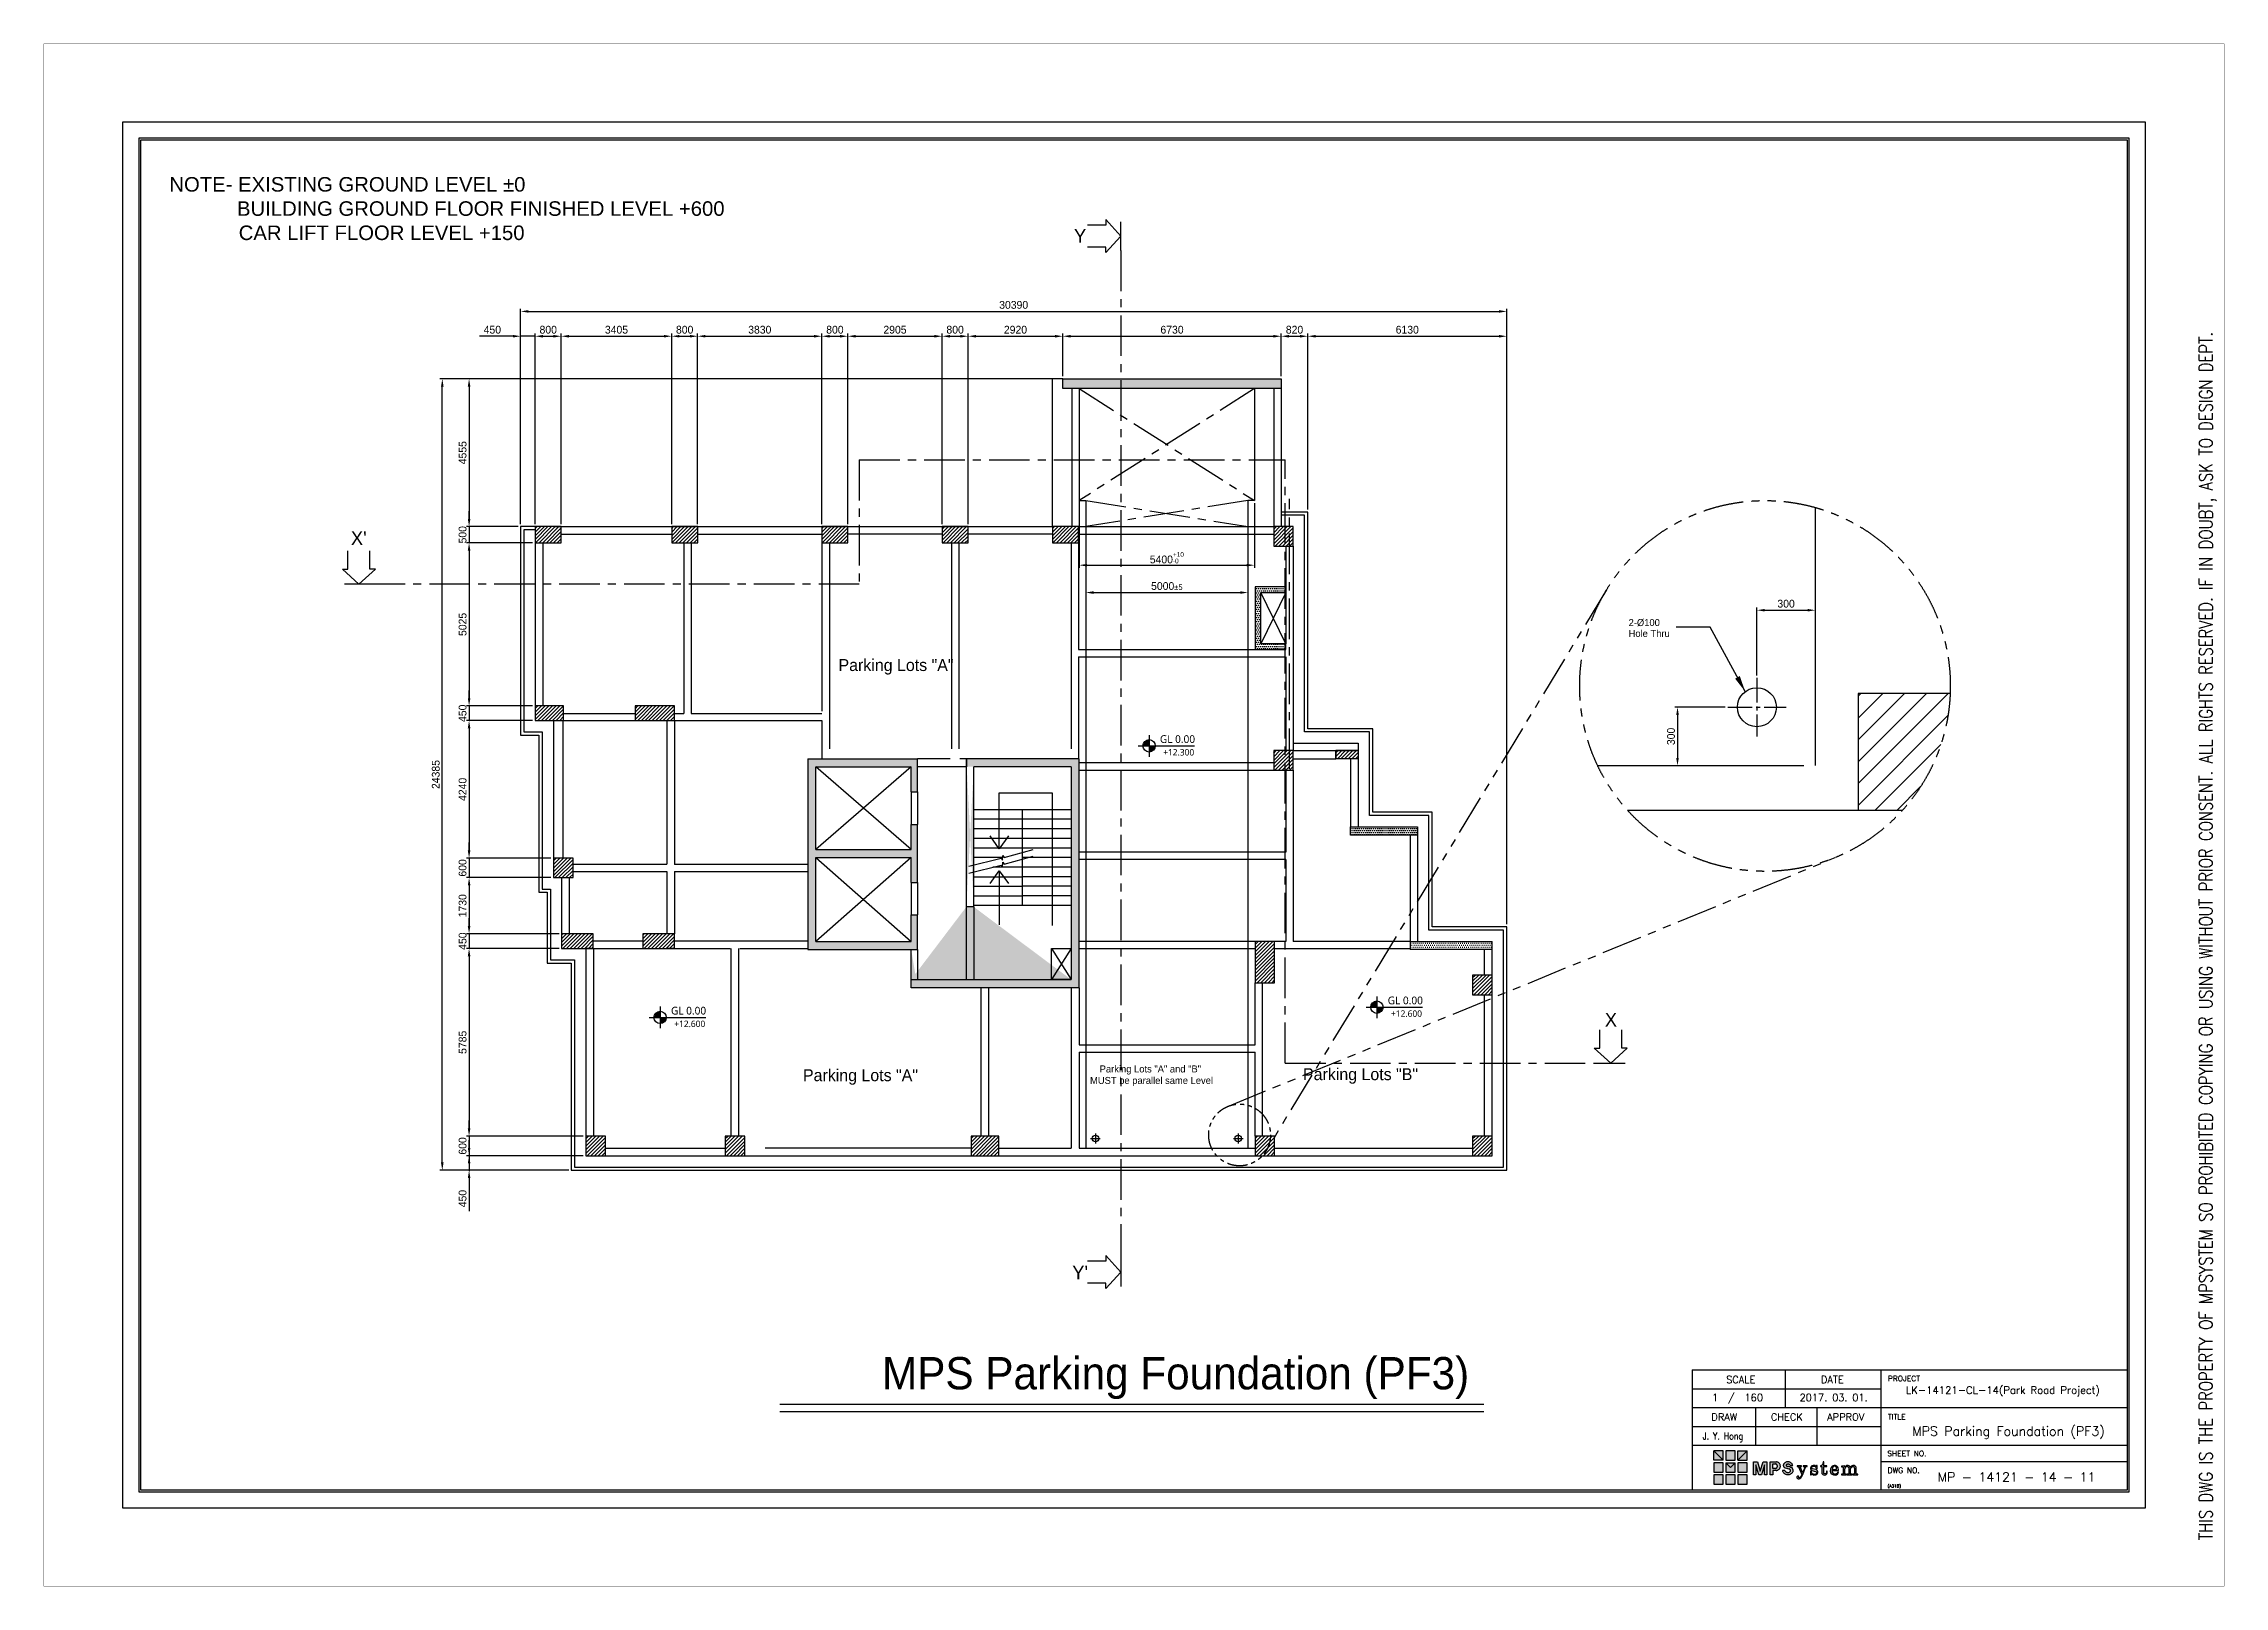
# Model space of a CAD drawing. Header units: millimetres. Extents: x -5 to 1510635, y -6 to 71285.
# Drawn here: x 697195 to 764405, y -5 to 47525 of the extents above; entities that cross this region are included whole.
import ezdxf
from ezdxf.enums import TextEntityAlignment as Align

# ---------------------------------------------------------------- set-up
doc = ezdxf.new("R2010")
doc.units = ezdxf.units.MM
doc.header["$LTSCALE"] = 1000
for name, pattern in [('CENTER', [2, 1.25, -0.25, 0.25, -0.25]), ('CENTER2', [1.125, 0.75, -0.125, 0.125, -0.125]), ('HIDDEN', [0.375, 0.25, -0.125]), ('PHANTOM2', [1.25, 0.625, -0.125, 0.125, -0.125, 0.125, -0.125]), ('S-BM-1ST$0$HIDDEN', [9.525, 6.35, -3.175]), ('S-BM-2ND$0$HIDDEN', [9.525, 6.35, -3.175])]:
    doc.linetypes.add(name, pattern=pattern)
for name, color, linetype in [('1', 1, 'CENTER'), ('2', 42, 'Continuous'), ('3', 3, 'Continuous'), ('A-SYM', 6, 'Continuous'), ('MP-1', 1, 'CENTER'), ('MP-2', 42, 'Continuous'), ('MP-3', 3, 'Continuous'), ('MP-4', 4, 'HIDDEN'), ('MP-7', 7, 'Continuous'), ('MP-8', 8, 'Continuous'), ('S-BM-1ST$0$S-BEAM', 21, 'Continuous'), ('S-BM-2ND$0$S-BEAM', 21, 'Continuous'), ('S-BM-2ND$0$S-BEAMS-1', 21, 'Continuous'), ('S-BM-2ND$0$S-HATCH-DROP', 11, 'Continuous'), ('S-BM-2ND$0$SDIM-2', 11, 'Continuous'), ('S-COL 1ST$0$S-COL-1', 31, 'Continuous'), ('S-COL 1ST$0$S-COL-HATCH', 11, 'Continuous'), ('S-COL 2ND$0$GRD RC WALL', 31, 'Continuous'), ('S-COL 2ND$0$S-COL-1', 31, 'Continuous'), ('S-COL 2ND$0$S-COL-HATCH', 11, 'Continuous'), ('S-COL 2ND$0$S-RCWALL', 31, 'Continuous'), ('S-COL 2ND$0$S-RCWALL-HACH', 21, 'Continuous'), ('S-CUTL', 11, 'Continuous'), ('S-GRID', 11, 'CENTER'), ('SDIM-2', 11, 'Continuous'), ('TEXT', 3, 'Continuous')]:
    doc.layers.add(name, color=color, linetype=linetype)
doc.layers.add('OPENING ELE 0.09', color=35, linetype='Continuous', lineweight=9)
doc.layers.add('S-HATCH', color=11, linetype='Continuous', lineweight=13)
doc.styles.add('GHD', font='OUTLINE', dxfattribs={"bigfont": 'GHD'})
doc.styles.add('GHG1', font='simplex.shx', dxfattribs={"bigfont": 'whgtxt.shx'})
doc.styles.add('H', font='arial.ttf')
doc.styles.add('ROMANS', font='ROMANS.shx')
doc.styles.add('TEXT', font='romans.shx', dxfattribs={"width": 0.75})
doc.styles.add('맑은고딕', font='malgun.ttf', dxfattribs={"height": 800})
doc.styles.add('울릉도L', font='')
doc.styles.get('울릉도L').set_extended_font_data('HYwulM')
doc.dimstyles.new('MET-100', dxfattribs={"dimscale": 100, "dimtxt": 2, "dimasz": 2, "dimexe": 2, "dimexo": 2, "dimgap": 0.5, "dimtad": 1, "dimdec": 0, "dimdsep": 46, "dimtxsty": 'TEXT', "dimblk1": 'OBLIQUE', "dimblk2": 'OBLIQUE', "dimsah": 1, "dimcen": 0, "dimdle": 2, "dimclrd": 11, "dimclre": 11, "dimclrt": 21, "dimadec": 0, "dimazin": 0, "dimtfac": 0.8, "dimtdec": 0, "dimtofl": 0, "dimtmove": 0, "dimatfit": 3, "dimfxl": 1, "dimtolj": 1, "dimtzin": 0, "dimarcsym": 0})
doc.dimstyles.new('MPS2', dxfattribs={"dimscale": 100, "dimtxt": 3, "dimasz": 3, "dimexe": 1, "dimexo": 1, "dimgap": 1, "dimtad": 1, "dimzin": 12, "dimdsep": 46, "dimtxsty": 'Standard', "dimcen": 1, "dimclrd": 1, "dimclre": 1, "dimclrt": 7, "dimazin": 2, "dimtfac": 1, "dimtmove": 0, "dimatfit": 3, "dimfxl": 1, "dimarcsym": 0})

msp = doc.modelspace()

# ---------------------------------------------------------------- texts
at = {"layer": '2', "color": 7, "char_height": 216, "attachment_point": 7, "style": 'ROMANS'}
for s, insert in [('{\\fﾱﾼﾸﾲ|b0|i0|c129|p49;2-%%C100}', (746043.04, 29572.278, 0)), ('{\\fﾱﾼﾸﾲ|b0|i0|c129|p49;Hole Thru}', (746043.04, 29241.756, 0)), ('{\\fﾱﾼﾸﾲ|b0|i0|c129|p49;MUST be parallel same Level}', (729445.815, 15409.028, 0)), ('{\\fﾱﾼﾸﾲ|b0|i0|c129|p49;Parking Lots "A" and "B"}', (729742.142, 15763.127, 0))]:
    msp.add_mtext(s, dxfattribs=dict(at, insert=insert))
at = {"layer": '3', "style": 'GHD'}
for s, p in [('Y', (729139.221, 41390.43, 0)), ("X'", (706907.69, 32076.295, 0)), ('X', (745498.326, 17238.261, 0)), ("Y'", (729139.221, 9453.908, 0))]:
    msp.add_text(s, height=423.36, dxfattribs=at).set_placement(p, align=Align.CENTER)
for s, p in [('Parking Lots "A"', (721693.334, 28196.031, 0)), ('Parking Lots "A"', (720597.673, 15559.422, 0)), ('Parking Lots "B"', (736008.694, 15590.67, 0))]:
    msp.add_text(s, height=367.5, dxfattribs=at).set_placement(p)
at = {"layer": 'A-SYM', "style": '맑은고딕'}
for p in [(731597.945, 25979.571, 0), (738619.345, 17928.251, 0), (716529.501, 17613.085, 0)]:
    msp.add_text('GL 0.00', height=238.14, dxfattribs=at).set_placement(p)
at = {"layer": 'A-SYM', "color": 2, "style": '맑은고딕'}
for s, p in [('+12.300', (731698.475, 25593.135, 0)), ('+12.600', (738719.875, 17541.815, 0)), ('+12.600', (716630.03, 17226.649, 0))]:
    msp.add_text(s, height=198.45, dxfattribs=at).set_placement(p)
at = {"layer": 'MP-2'}
for s, height, style, p in [('LK-14121-CL-14(Park Road Project)', 227.55556, 'GHG1', (757578.341, 5927.042)), ('1  /  160', 220.6061, 'ROMANS', (749399.367, 5702.953)), ('2017. 03. 01.', 220.60606, 'ROMANS', (752363.393, 5702.953)), ('MP - 14121 - 14 - 11', 284.44444, 'GHG1', (757998.201, 3220.883))]:
    msp.add_text(s, height=height, rotation=0.00000043, dxfattribs=dict(at, style=style)).set_placement(p, align=Align.CENTER)
at = {"layer": 'MP-2', "style": 'ROMANS', "width": 0.8}
msp.add_text('J. Y. Hong', height=220.6061, rotation=0.00000043, dxfattribs=at).set_placement((748951.406, 4515.446), align=Align.CENTER)
at = {"layer": 'MP-2', "style": 'GHG1'}
msp.add_text('MPS Parking Foundation (PF3)', height=284.44444, rotation=0.00000043, dxfattribs=at).set_placement((760720.201, 4636.342), align=Align.RIGHT)
at = {"layer": 'MP-2', "style": 'ROMANS'}
msp.add_text('(A31B)', height=90.5051, rotation=0.00000043, dxfattribs=at).set_placement((754025.521, 3044.616))
at = {"layer": 'MP-3', "style": 'ROMANS'}
for s, p in [('SCALE', (749499.675, 6255.978)), ('DATE', (752321.413, 6255.978)), ('DRAW', (748992.438, 5104.247)), ('CHECK', (750918.201, 5104.247)), ('APPROV', (752737.101, 5104.247))]:
    msp.add_text(s, height=220.6061, rotation=0.00000043, dxfattribs=at).set_placement(p, align=Align.CENTER)
for s, p in [('PROJECT', (754033.829, 6314.245)), ('TITLE', (754033.829, 5133.324)), ('SHEET NO.', (754016.856, 4003.479)), ('DWG NO.', (754025.521, 3485.368))]:
    msp.add_text(s, height=169.697, rotation=0.00000043, dxfattribs=at).set_placement(p)
at = {"layer": 'MP-8', "style": 'ROMANS', "width": 0.8}
msp.add_text('THIS DWG IS THE PROPERTY OF MPSYSTEM SO PROHIBITED COPYING OR USING WITHOUT PRIOR CONSENT. ALL RIGHTS RESERVED. IF IN DOUBT, ASK TO DESIGN DEPT.', height=414.72, rotation=90, dxfattribs=at).set_placement((764040.322, 1418.077))
at = {"layer": 'MP-8', "linetype": 'ByBlock', "insert": (701070.02, 43413.851), "char_height": 447.61621, "attachment_point": 1, "style": 'H'}
msp.add_mtext_dynamic_manual_height_columns('{\\fArial|b0|i0|c238|p34;NOTE- EXISTING GROUND LEVEL %%P0\\P            BUILDING GROUND FLOOR FINISHED LEVEL +600\\P^I  CAR LIFT FLOOR LEVEL +150}', width=29952.96773, gutter_width=1598.629, heights=[0], dxfattribs=at)
at = {"layer": 'TEXT', "color": 0, "style": '울릉도L'}
msp.add_text('MPS Parking Foundation (PF3)', height=995.55556, dxfattribs=at).set_placement((741130.408, 6064.614), align=Align.RIGHT)

# ---------------------------------------------------------------- blocks, each defined once
blk = doc.blocks.new('MP LOGO')
h = blk.add_hatch(color=20)
h.paths.add_polyline_path([(9, 55), (0, 64), (0, 46), (18, 46)])
h.paths.add_polyline_path([(18, 41), (0, 41), (0, 23), (18, 23)])
h.paths.add_polyline_path([(32, 32), (23, 41), (23, 23), (41, 23), (41, 41)])
h.paths.add_polyline_path([(64, 23), (64, 41), (46, 41), (46, 23)])
h.paths.add_polyline_path([(64, 46), (64, 64), (55, 55), (46, 46)])
h.paths.add_polyline_path([(64, 18), (46, 18), (46, 0), (64, 0)])
h.paths.add_polyline_path([(0, 0), (18, 0), (18, 18), (0, 18)])
h = blk.add_hatch(color=131)
h.paths.add_polyline_path([(18, 64), (0, 64), (9, 55), (18, 46)])
h.paths.add_polyline_path([(41, 64), (23, 64), (23, 46), (41, 46)])
h.paths.add_polyline_path([(64, 64), (46, 64), (46, 46), (55, 55)])
h.paths.add_polyline_path([(41, 41), (23, 41), (32, 32)])
h.paths.add_polyline_path([(41, 18), (23, 18), (23, 0), (41, 0)])
at = {"color": 131}
for points in [[(9, 55), (18, 46), (18, 64), (0, 64)], [(23, 46), (41, 46), (41, 64), (23, 64)], [(55, 55), (46, 46), (46, 64), (64, 64)], [(23, 0), (41, 0), (41, 18), (23, 18)]]:
    blk.add_lwpolyline(points, close=True, dxfattribs=at)
at = {"color": 20}
for points in [[(9, 55), (18, 46), (0, 46), (0, 64)], [(55, 55), (46, 46), (64, 46), (64, 64)], [(0, 23), (18, 23), (18, 41), (0, 41)], [(0, 0), (18, 0), (18, 18), (0, 18)], [(32, 32), (23, 41), (23, 23), (41, 23), (41, 41)], [(46, 23), (64, 23), (64, 41), (46, 41)], [(46, 0), (64, 0), (64, 18), (46, 18)]]:
    blk.add_lwpolyline(points, close=True, dxfattribs=at)
at = {"color": 143}
blk.add_lwpolyline([(23, 41), (41, 41), (32, 32), (32, 32)], close=True, dxfattribs=at)
blk = doc.blocks.new('MP LOGO 02')
at = {"layer": 'MP-2'}
h = blk.add_hatch(color=256, dxfattribs=at)
h.paths.add_polyline_path([(8.38, 4.28), (7.62, 4.28), (7.62, 1.78), (8.09, 1.78), (8.09, 3.69), (8.69, 1.78), (9.16, 1.78), (9.76, 3.69), (9.76, 1.78), (10.23, 1.78), (10.23, 4.28), (9.47, 4.28), (8.92, 2.49)])
h.paths.add_polyline_path([(10.86, 1.78), (11.38, 1.78), (11.38, 2.62), (12, 2.62), (12.11, 2.63), (12.2, 2.65), (12.3, 2.68), (12.39, 2.73), (12.47, 2.78), (12.55, 2.85), (12.62, 2.92), (12.68, 3), (12.73, 3.09), (12.77, 3.18), (12.79, 3.28), (12.81, 3.38), (12.81, 3.48), (12.8, 3.58), (12.78, 3.68), (12.75, 3.77), (12.7, 3.86), (12.65, 3.95), (12.59, 4.02), (12.51, 4.09), (12.43, 4.15), (12.35, 4.2), (12.25, 4.24), (12.16, 4.27), (12.06, 4.28), (10.86, 4.28)])
h.paths.add_polyline_path([(11.38, 3.89), (11.85, 3.89), (11.92, 3.88), (11.99, 3.85), (12.05, 3.82), (12.1, 3.77), (12.15, 3.72), (12.19, 3.66), (12.22, 3.59), (12.23, 3.52), (12.24, 3.45), (12.23, 3.38), (12.22, 3.31), (12.19, 3.24), (12.15, 3.18), (12.1, 3.13), (12.05, 3.09), (11.99, 3.05), (11.92, 3.02), (11.85, 3.01), (11.38, 3.01)], flags=16)
h.paths.add_polyline_path([(14.02, 3.76), (14.1, 3.8), (14.18, 3.82), (14.26, 3.83), (14.34, 3.83), (14.42, 3.81), (14.5, 3.79), (14.57, 3.75), (14.64, 3.7), (14.7, 3.65), (14.75, 3.58), (15.19, 3.58), (15.16, 3.69), (15.11, 3.79), (15.06, 3.88), (14.99, 3.97), (14.91, 4.05), (14.83, 4.12), (14.74, 4.18), (14.64, 4.23), (14.53, 4.27), (14.42, 4.29), (14.31, 4.31), (14.2, 4.31), (14.09, 4.29), (13.99, 4.27), (13.88, 4.23), (13.78, 4.18), (13.69, 4.12), (13.6, 4.05), (13.53, 3.97), (13.48, 3.92), (13.44, 3.85), (13.41, 3.79), (13.39, 3.72), (13.37, 3.64), (13.37, 3.57), (13.39, 3.49), (13.41, 3.42), (13.44, 3.35), (13.48, 3.29), (13.52, 3.23), (13.58, 3.19), (13.64, 3.14), (13.71, 3.11), (14.46, 2.93), (14.55, 2.91), (14.65, 2.84), (14.72, 2.75), (14.75, 2.63), (14.74, 2.52), (14.7, 2.41), (14.62, 2.32), (14.54, 2.28), (14.46, 2.25), (14.37, 2.23), (14.29, 2.22), (14.2, 2.23), (14.11, 2.24), (14.03, 2.27), (13.95, 2.3), (13.88, 2.35), (13.81, 2.41), (13.75, 2.47), (13.7, 2.54), (13.66, 2.62), (13.19, 2.62), (13.23, 2.51), (13.28, 2.4), (13.34, 2.3), (13.41, 2.21), (13.49, 2.12), (13.58, 2.05), (13.68, 1.98), (13.78, 1.92), (13.89, 1.88), (14, 1.85), (14.12, 1.82), (14.24, 1.82), (14.35, 1.82), (14.47, 1.83), (14.58, 1.86), (14.69, 1.9), (14.8, 1.95), (14.9, 2.02), (14.99, 2.09), (15.08, 2.17), (15.15, 2.26), (15.22, 2.36), (15.25, 2.43), (15.27, 2.51), (15.28, 2.59), (15.27, 2.67), (15.26, 2.75), (15.24, 2.83), (15.21, 2.9), (15.17, 2.97), (15.12, 3.04), (15.06, 3.1), (15, 3.14), (14.93, 3.19), (14.85, 3.22), (14.74, 3.27), (14.62, 3.32), (14.5, 3.36), (14.38, 3.38), (14.26, 3.4), (14.18, 3.41), (14.1, 3.42), (14.03, 3.46), (13.95, 3.52), (13.92, 3.59), (13.92, 3.67), (13.97, 3.74)])
h.paths.add_polyline_path([(16.65, 3.29), (16.65, 3.36), (16.7, 3.4), (16.91, 3.4), (16.91, 3.52), (16.03, 3.52), (16.03, 3.4), (16.16, 3.38), (16.3, 3.3), (16.93, 1.85), (16.89, 1.71), (16.73, 1.44), (16.6, 1.28), (16.47, 1.2), (16.35, 1.21), (16.37, 1.41), (16.29, 1.51), (16.13, 1.51), (16.01, 1.42), (16, 1.21), (16.09, 1.09), (16.24, 1.03), (16.44, 1.03), (16.57, 1.08), (16.76, 1.23), (16.94, 1.49), (17.11, 1.82), (17.68, 3.25), (17.79, 3.36), (17.97, 3.4), (17.97, 3.52), (17.23, 3.52), (17.23, 3.4), (17.45, 3.37), (17.5, 3.31), (17.5, 3.25), (17.12, 2.26), (17.06, 2.32)])
h.paths.add_polyline_path([(18.99, 2.94), (18.89, 3.01), (18.85, 3.09), (18.85, 3.24), (18.89, 3.31), (19, 3.41), (19.08, 3.43), (19.38, 3.42), (19.5, 3.36), (19.62, 3.25), (19.78, 2.94), (19.88, 2.94), (19.88, 3.56), (19.78, 3.56), (19.67, 3.43), (19.44, 3.56), (19.1, 3.58), (18.85, 3.5), (18.72, 3.36), (18.64, 3.14), (18.64, 2.97), (18.68, 2.83), (18.73, 2.74), (18.89, 2.62), (19.56, 2.45), (19.67, 2.4), (19.78, 2.28), (19.78, 2.09), (19.71, 1.98), (19.56, 1.9), (19.44, 1.87), (19.21, 1.9), (19.03, 1.98), (18.9, 2.11), (18.81, 2.28), (18.76, 2.47), (18.62, 2.47), (18.62, 1.76), (18.76, 1.76), (18.84, 1.9), (19.1, 1.77), (19.25, 1.73), (19.62, 1.76), (19.82, 1.86), (19.96, 2.04), (20, 2.17), (20, 2.42), (19.95, 2.57), (19.82, 2.7), (19.7, 2.78)])
h.paths.add_polyline_path([(21.18, 3.36), (21.73, 3.36), (21.73, 3.52), (21.18, 3.52), (21.18, 4.28), (21.03, 4.28), (20.99, 4.03), (20.92, 3.79), (20.74, 3.58), (20.52, 3.52), (20.52, 3.36), (20.82, 3.36), (20.82, 2.06), (20.85, 1.96), (20.96, 1.83), (21.09, 1.76), (21.39, 1.73), (21.58, 1.81), (21.71, 1.92), (21.81, 2.13), (21.84, 2.47), (21.71, 2.47), (21.68, 2.21), (21.56, 2), (21.45, 1.95), (21.32, 1.95), (21.2, 2.03), (21.18, 2.09)])
h.paths.add_polyline_path([(24.02, 2.64), (24.02, 2.75), (23.92, 3.15), (23.84, 3.29), (23.71, 3.43), (23.43, 3.57), (23.15, 3.58), (22.95, 3.53), (22.81, 3.46), (22.57, 3.2), (22.44, 2.85), (22.43, 2.49), (22.47, 2.31), (22.55, 2.12), (22.76, 1.88), (23.06, 1.75), (23.41, 1.73), (23.63, 1.81), (23.8, 1.93), (23.92, 2.07), (24.02, 2.27), (23.89, 2.31), (23.77, 2.12), (23.63, 2), (23.53, 1.95), (23.43, 1.92), (23.17, 1.93), (23, 2.03), (22.91, 2.14), (22.84, 2.34), (22.81, 2.64)])
h.paths.add_polyline_path([(22.81, 2.79), (22.85, 3.07), (22.92, 3.25), (23.02, 3.37), (23.16, 3.43), (23.35, 3.43), (23.45, 3.4), (23.53, 3.32), (23.62, 3.12), (23.62, 2.8)], flags=16)
h.paths.add_polyline_path([(25.23, 2.86), (25.26, 3.01), (25.34, 3.2), (25.43, 3.29), (25.57, 3.36), (25.75, 3.36), (25.86, 3.31), (25.94, 3.22), (26, 3.06), (26, 1.98), (25.94, 1.92), (25.68, 1.92), (25.68, 1.78), (26.61, 1.78), (26.61, 1.92), (26.38, 1.92), (26.33, 2), (26.33, 2.89), (26.37, 3.06), (26.43, 3.19), (26.51, 3.27), (26.68, 3.36), (26.86, 3.36), (26.97, 3.3), (27.04, 3.17), (27.08, 3), (27.08, 2.01), (27.02, 1.92), (26.77, 1.92), (26.77, 1.78), (27.7, 1.78), (27.7, 1.92), (27.46, 1.92), (27.41, 1.98), (27.41, 3.06), (27.38, 3.24), (27.22, 3.47), (27.02, 3.57), (26.74, 3.57), (26.47, 3.43), (26.35, 3.3), (26.33, 3.25), (26.29, 3.22), (26.22, 3.36), (26.05, 3.52), (25.86, 3.58), (25.7, 3.58), (25.57, 3.55), (25.42, 3.46), (25.32, 3.37), (25.26, 3.26), (25.23, 3.26), (25.23, 3.52), (24.56, 3.48), (24.56, 3.32), (24.85, 3.32), (24.9, 3.25), (24.9, 2), (24.83, 1.92), (24.57, 1.92), (24.57, 1.78), (24.9, 1.78), (25.52, 1.78), (25.52, 1.92), (25.28, 1.92), (25.23, 2)])
for points in [[(8.09, 1.78), (7.62, 1.78), (7.62, 4.28), (8.38, 4.28), (8.92, 2.49), (9.47, 4.28), (10.23, 4.28), (10.23, 1.78), (9.76, 1.78), (9.76, 3.69), (9.16, 1.78), (8.69, 1.78), (8.09, 3.69), (8.09, 1.78)], [(21.03, 4.28), (20.99, 4.03), (20.92, 3.79), (20.74, 3.58), (20.52, 3.52), (20.52, 3.36), (20.82, 3.36), (20.82, 2.06), (20.85, 1.96), (20.96, 1.83), (21.09, 1.76), (21.39, 1.73), (21.58, 1.81), (21.71, 1.92), (21.81, 2.13), (21.84, 2.47), (21.71, 2.47), (21.68, 2.21), (21.56, 2), (21.45, 1.95), (21.32, 1.95), (21.2, 2.03), (21.18, 2.09), (21.18, 3.36), (21.73, 3.36), (21.73, 3.52), (21.18, 3.52), (21.18, 4.28), (21.03, 4.28)], [(16.03, 3.52), (16.03, 3.4), (16.16, 3.38), (16.3, 3.3), (16.93, 1.85), (16.89, 1.71), (16.73, 1.44), (16.6, 1.28), (16.47, 1.2), (16.35, 1.21), (16.37, 1.41), (16.29, 1.51), (16.13, 1.51), (16.01, 1.42), (16, 1.21), (16.09, 1.09), (16.24, 1.03), (16.44, 1.03), (16.57, 1.08), (16.76, 1.23), (16.94, 1.49), (17.11, 1.82), (17.68, 3.25), (17.79, 3.36), (17.97, 3.4), (17.97, 3.52), (17.23, 3.52), (17.23, 3.4), (17.45, 3.37), (17.5, 3.31), (17.5, 3.25), (17.12, 2.26), (17.06, 2.32), (16.65, 3.29), (16.65, 3.36), (16.7, 3.4), (16.91, 3.4), (16.91, 3.52), (16.03, 3.52)], [(19.1, 3.58), (18.85, 3.5), (18.72, 3.36), (18.64, 3.14), (18.64, 2.97), (18.68, 2.83), (18.73, 2.74), (18.89, 2.62), (19.56, 2.45), (19.67, 2.4), (19.78, 2.28), (19.78, 2.09), (19.71, 1.98), (19.56, 1.9), (19.44, 1.87), (19.21, 1.9), (19.03, 1.98), (18.9, 2.11), (18.81, 2.28), (18.76, 2.47), (18.62, 2.47), (18.62, 1.76), (18.76, 1.76), (18.84, 1.9), (19.1, 1.77), (19.25, 1.73), (19.62, 1.76), (19.82, 1.86), (19.96, 2.04), (20, 2.17), (20, 2.42), (19.95, 2.57), (19.82, 2.7), (19.7, 2.78), (18.99, 2.94), (18.89, 3.01), (18.85, 3.09), (18.85, 3.24), (18.89, 3.31), (19, 3.41), (19.08, 3.43), (19.38, 3.42), (19.5, 3.36), (19.62, 3.25), (19.78, 2.94), (19.88, 2.94), (19.88, 3.56), (19.78, 3.56), (19.69, 3.45), (19.65, 3.45), (19.44, 3.56), (19.1, 3.58)], [(23.15, 3.58), (22.95, 3.53), (22.81, 3.46), (22.57, 3.2), (22.44, 2.85), (22.43, 2.49), (22.47, 2.31), (22.55, 2.12), (22.76, 1.88), (23.06, 1.75), (23.41, 1.73), (23.63, 1.81), (23.8, 1.93), (23.92, 2.07), (24.02, 2.27), (23.89, 2.31), (23.77, 2.12), (23.63, 2), (23.53, 1.95), (23.43, 1.92), (23.17, 1.93), (23, 2.03), (22.91, 2.14), (22.84, 2.34), (22.81, 2.64), (24.02, 2.64), (24.02, 2.75), (23.92, 3.15), (23.84, 3.29), (23.71, 3.43), (23.43, 3.57), (23.15, 3.58)], [(23.16, 3.43), (23.02, 3.37), (22.92, 3.25), (22.85, 3.07), (22.81, 2.79), (23.62, 2.8), (23.62, 3.12), (23.53, 3.32), (23.45, 3.4), (23.35, 3.43), (23.16, 3.43)], [(25.7, 3.58), (25.57, 3.55), (25.42, 3.46), (25.32, 3.37), (25.26, 3.26), (25.23, 3.26), (25.23, 3.52), (24.56, 3.48), (24.56, 3.32), (24.85, 3.32), (24.9, 3.25), (24.9, 2), (24.83, 1.92), (24.57, 1.92), (24.57, 1.78), (24.9, 1.78), (25.52, 1.78), (25.52, 1.92), (25.28, 1.92), (25.23, 2), (25.23, 2.86), (25.26, 3.01), (25.34, 3.2), (25.43, 3.29), (25.57, 3.36), (25.75, 3.36), (25.86, 3.31), (25.94, 3.22), (26, 3.06), (26, 1.98), (25.94, 1.92), (25.68, 1.92), (25.68, 1.78), (26.61, 1.78), (26.61, 1.92), (26.38, 1.92), (26.33, 2), (26.33, 2.89), (26.37, 3.06), (26.43, 3.19), (26.51, 3.27), (26.68, 3.36), (26.86, 3.36), (26.97, 3.3), (27.04, 3.17), (27.08, 3), (27.08, 2.01), (27.02, 1.92), (26.77, 1.92), (26.77, 1.78), (27.7, 1.78), (27.7, 1.92), (27.46, 1.92), (27.41, 1.98), (27.41, 3.06), (27.38, 3.24), (27.22, 3.47), (27.02, 3.57), (26.74, 3.57), (26.47, 3.43), (26.35, 3.3), (26.33, 3.25), (26.29, 3.22), (26.22, 3.36), (26.05, 3.52), (25.86, 3.58), (25.7, 3.58)]]:
    blk.add_lwpolyline(points, close=True, dxfattribs=at)
for points in [[(12, 2.62), (11.38, 2.62), (11.38, 1.78), (10.86, 1.78), (10.86, 4.28), (12.06, 4.28)], [(12, 2.62), (12.11, 2.63), (12.2, 2.65), (12.3, 2.68), (12.39, 2.73), (12.47, 2.78), (12.55, 2.85), (12.62, 2.92), (12.68, 3), (12.73, 3.09), (12.77, 3.18), (12.79, 3.28), (12.81, 3.38), (12.81, 3.48), (12.8, 3.58), (12.78, 3.68), (12.75, 3.77), (12.7, 3.86), (12.65, 3.95), (12.59, 4.02), (12.51, 4.09), (12.43, 4.15), (12.35, 4.2), (12.25, 4.24), (12.16, 4.27), (12.06, 4.28)], [(14.75, 3.58), (15.19, 3.58), (15.16, 3.69), (15.11, 3.79), (15.06, 3.88), (14.99, 3.97), (14.91, 4.05), (14.83, 4.12), (14.74, 4.18), (14.64, 4.23), (14.53, 4.27), (14.42, 4.29), (14.31, 4.31), (14.2, 4.31), (14.09, 4.29), (13.99, 4.27), (13.88, 4.23), (13.78, 4.18), (13.69, 4.12), (13.6, 4.05), (13.53, 3.97), (13.48, 3.92), (13.44, 3.85), (13.41, 3.79), (13.39, 3.72), (13.37, 3.64), (13.37, 3.57), (13.39, 3.49), (13.41, 3.42), (13.44, 3.35), (13.48, 3.29), (13.52, 3.23), (13.58, 3.19), (13.64, 3.14), (13.71, 3.11), (14.46, 2.93)], [(11.85, 3.01), (11.38, 3.01), (11.38, 3.89), (11.85, 3.89)], [(11.85, 3.01), (11.92, 3.02), (11.99, 3.05), (12.05, 3.09), (12.1, 3.13), (12.15, 3.18), (12.19, 3.24), (12.22, 3.31), (12.23, 3.38), (12.24, 3.45), (12.23, 3.52), (12.22, 3.59), (12.19, 3.66), (12.15, 3.72), (12.1, 3.77), (12.05, 3.82), (11.99, 3.85), (11.92, 3.88), (11.85, 3.89)], [(13.66, 2.62), (13.19, 2.62), (13.23, 2.51), (13.28, 2.4), (13.34, 2.3), (13.41, 2.21), (13.49, 2.12), (13.58, 2.05), (13.68, 1.98), (13.78, 1.92), (13.89, 1.88), (14, 1.85), (14.12, 1.82), (14.24, 1.82), (14.35, 1.82), (14.47, 1.83), (14.58, 1.86), (14.69, 1.9), (14.8, 1.95), (14.9, 2.02), (14.99, 2.09), (15.08, 2.17), (15.15, 2.26), (15.22, 2.36), (15.25, 2.43), (15.27, 2.51), (15.28, 2.59), (15.27, 2.67), (15.26, 2.75), (15.24, 2.83), (15.21, 2.9), (15.17, 2.97), (15.12, 3.04), (15.06, 3.1), (15, 3.14), (14.93, 3.19), (14.85, 3.22), (14.74, 3.27), (14.62, 3.32), (14.5, 3.36), (14.38, 3.38), (14.26, 3.4)], [(13.66, 2.62), (13.7, 2.54), (13.75, 2.47), (13.81, 2.41), (13.88, 2.35), (13.95, 2.3), (14.03, 2.27), (14.11, 2.24), (14.2, 2.23), (14.29, 2.22), (14.37, 2.23), (14.46, 2.25), (14.54, 2.28)], [(14.02, 3.76), (13.99, 3.75), (13.96, 3.72), (13.93, 3.69), (13.92, 3.65), (13.92, 3.61), (13.93, 3.57), (13.94, 3.53), (13.97, 3.5)], [(13.97, 3.5), (14.03, 3.46), (14.1, 3.42), (14.18, 3.41), (14.26, 3.4)], [(14.75, 3.58), (14.7, 3.65), (14.64, 3.7), (14.57, 3.75), (14.5, 3.79), (14.42, 3.81), (14.34, 3.83), (14.26, 3.83), (14.18, 3.82), (14.1, 3.8), (14.02, 3.76)], [(14.54, 2.28), (14.59, 2.31), (14.64, 2.34), (14.68, 2.39), (14.71, 2.44), (14.73, 2.49), (14.75, 2.55), (14.75, 2.61), (14.74, 2.66), (14.73, 2.72), (14.7, 2.77), (14.66, 2.82), (14.62, 2.86), (14.57, 2.89), (14.52, 2.92), (14.46, 2.93)]]:
    blk.add_lwpolyline(points, dxfattribs=at)
at = {"color": 40, "xscale": 0.1000000000000227, "yscale": 0.1000000000000227, "zscale": 0.1000000000000227}
blk.add_blockref('MP LOGO', (0, 0), dxfattribs=at)
blk = doc.blocks.new('S-COL 2ND')
at = {"layer": 'S-COL 2ND$0$S-COL-HATCH'}
h = blk.add_hatch(dxfattribs=at)
h.set_pattern_fill('ANSI31', color=256, scale=25)
h.set_pattern_definition([(45, (-1360.12, 18780), (-56.1266008, 56.1266008), [])])
h.paths.add_polyline_path([(3998377, -137939), (3999177, -137939), (3999177, -137439), (3998377, -137439)])
h = blk.add_hatch(dxfattribs=at)
h.set_pattern_fill('ANSI31', color=256, scale=25)
h.set_pattern_definition([(45, (2845, 18780), (-56.1266008, 56.1266008), [])])
h.paths.add_polyline_path([(4002582, -137939), (4003382, -137939), (4003382, -137439), (4002582, -137439)])
h = blk.add_hatch(dxfattribs=at)
h.set_pattern_fill('ANSI31', color=256, scale=25)
h.set_pattern_definition([(45, (7474.72, 18780), (-56.1266008, 56.1266008), [])])
h.paths.add_polyline_path([(4007211, -137939), (4008011, -137939), (4008011, -137439), (4007211, -137439)])
h = blk.add_hatch(dxfattribs=at)
h.set_pattern_fill('ANSI31', color=256, scale=25)
h.set_pattern_definition([(45, (10979.72, 18780), (-56.1266008, 56.1266008), [])])
h.paths.add_polyline_path([(4010916, -137939), (4011716, -137939), (4011716, -137439), (4010916, -137439)])
h = blk.add_hatch(dxfattribs=at)
h.set_pattern_fill('ANSI31', color=256, scale=25)
h.set_pattern_definition([(45, (14584.72, 18780), (-56.1266008, 56.1266008), [])])
h.paths.add_polyline_path([(4014321, -137939), (4015121, -137939), (4015121, -137439), (4014321, -137439)])
h = blk.add_hatch(dxfattribs=at)
h.set_pattern_fill('ANSI31', color=256, scale=25)
h.set_pattern_definition([(45, (21199.72, 18780), (-56.1266008, 56.1266008), [])])
h.paths.add_polyline_path([(4021136, -138039), (4021736, -138039), (4021736, -137439), (4021136, -137439)])
h = blk.add_hatch(dxfattribs=at)
h.set_pattern_fill('ANSI31', color=256, scale=25)
h.set_pattern_definition([(45, (-5e-10, 109.054), (-56.1266008, 56.1266008), [])])
h.paths.add_polyline_path([(3998377, -143414), (3999252, -143414), (3999252, -142964), (3998377, -142964)])
h = blk.add_hatch(dxfattribs=at)
h.set_pattern_fill('ANSI31', color=256, scale=25)
h.set_pattern_definition([(45, (3414.82, 109.054), (-56.1266008, 56.1266008), [])])
h.paths.add_polyline_path([(4001452, -143414), (4002667, -143414), (4002667, -142964), (4001452, -142964)])
h = blk.add_hatch(dxfattribs=at)
h.set_pattern_fill('ANSI31', color=256, scale=25)
h.set_pattern_definition([(45, (14235, 11880), (-56.1266008, 56.1266008), [])])
h.paths.add_polyline_path([(4021136, -144939), (4021736, -144939), (4021736, -144339), (4021136, -144339)])
h = blk.add_hatch(dxfattribs=at)
h.set_pattern_fill('ANSI31', color=256, scale=25)
h.paths.add_polyline_path([(4023051, -144339), (4023051, -144589), (4023736, -144589), (4023736, -144339)])
h = blk.add_hatch(dxfattribs=at)
h.set_pattern_fill('ANSI31', color=256, scale=25)
h.set_pattern_definition([(45, (-994.82, 8565.32), (-56.1266008, 56.1266008), [])])
h.paths.add_polyline_path([(3998942, -148253), (3999542, -148253), (3999542, -147653), (3998942, -147653)])
h = blk.add_hatch(dxfattribs=at)
h.set_pattern_fill('ANSI31', color=256, scale=25)
h.set_pattern_definition([(45, (-748.12, 6384.94), (-56.1266008, 56.1266008), [])])
h.paths.add_polyline_path([(3999189, -150434), (4000164, -150434), (4000164, -149984), (3999189, -149984)])
h = blk.add_hatch(dxfattribs=at)
h.set_pattern_fill('ANSI31', color=256, scale=25)
h.set_pattern_definition([(45, (1755, 6384.94), (-56.1266008, 56.1266008), [])])
h.paths.add_polyline_path([(4001692, -150434), (4002667, -150434), (4002667, -149984), (4001692, -149984)])
h = blk.add_hatch(dxfattribs=at)
h.set_pattern_fill('ANSI31', color=256, scale=25)
h.set_pattern_definition([(45, (13660, 5415.35), (-56.1266008, 56.1266008), [])])
h.paths.add_polyline_path([(4020561, -151489), (4021161, -151489), (4021161, -150218), (4020561, -150218)])
h = blk.add_hatch(dxfattribs=at)
h.set_pattern_fill('ANSI31', color=256, scale=25)
h.set_pattern_definition([(45, (20364.91, 4960), (-56.1266008, 56.1266008), [])])
h.paths.add_polyline_path([(4027266, -151859), (4027866, -151859), (4027866, -151259), (4027266, -151259)])
h = blk.add_hatch(dxfattribs=at)
h.set_pattern_fill('ANSI31', color=256, scale=25)
h.paths.add_polyline_path([(3999937, -156819), (4000537, -156819), (4000537, -156219), (3999937, -156219)])
h = blk.add_hatch(dxfattribs=at)
h.set_pattern_fill('ANSI31', color=256, scale=25)
h.set_pattern_definition([(45, (-2669.72, 0), (-56.1266008, 56.1266008), [])])
h.paths.add_polyline_path([(4004232, -156819), (4004832, -156819), (4004832, -156219), (4004232, -156219)])
h = blk.add_hatch(dxfattribs=at)
h.set_pattern_fill('ANSI31', color=256, scale=25)
h.set_pattern_definition([(45, (4910, 0), (-56.1266008, 56.1266008), [])])
h.paths.add_polyline_path([(4011811, -156819), (4012661, -156819), (4012661, -156219), (4011811, -156219)])
h = blk.add_hatch(dxfattribs=at)
h.set_pattern_fill('ANSI31', color=256, scale=25)
h.set_pattern_definition([(45, (13660, 0), (-56.1266008, 56.1266008), [])])
h.paths.add_polyline_path([(4020561, -156819), (4021161, -156819), (4021161, -156219), (4020561, -156219)])
h = blk.add_hatch(dxfattribs=at)
h.set_pattern_fill('ANSI31', color=256, scale=25)
h.set_pattern_definition([(45, (20364.91, 0), (-56.1266008, 56.1266008), [])])
h.paths.add_polyline_path([(4027266, -156819), (4027866, -156819), (4027866, -156219), (4027266, -156219)])
at = {"layer": 'S-COL 2ND$0$S-RCWALL-HACH'}
h = blk.add_hatch(dxfattribs=at)
h.set_pattern_fill('DOTS', color=256, scale=40)
h.set_pattern_definition([(0, (0, -2), (31.75, 63.5), [0, -63.5])])
h.paths.add_polyline_path([(4014636, -132883), (4021366, -132883), (4021366, -133183), (4014636, -133183)])
h = blk.add_hatch(dxfattribs=at)
h.set_pattern_fill('DOTS', color=256, scale=40)
h.paths.add_polyline_path([(4020736, -139469), (4021506, -139469), (4021506, -139294), (4020561, -139294), (4020561, -141229), (4021506, -141229), (4021506, -141054), (4020736, -141054)])
h = blk.add_hatch(dxfattribs=at)
h.set_pattern_fill('DOTS', color=256, scale=40)
h.paths.add_polyline_path([(4009962, -145611), (4010162, -145611), (4010162, -144589), (4006772, -144589), (4006772, -150469), (4010162, -150469), (4010162, -149401), (4009962, -149401), (4009962, -150219), (4007022, -150219), (4007022, -147634), (4009962, -147634), (4009962, -148401), (4010162, -148401), (4010162, -146611), (4009962, -146611), (4009962, -147384), (4007022, -147384), (4007022, -144839), (4009962, -144839)])
edge = h.paths.add_edge_path()
edge.add_line((4009962, -150469), (4009962, -151644))
edge.add_line((4010161, -151644), (4009962, -151644))
h = blk.add_hatch(dxfattribs=at)
h.set_pattern_fill('DOTS', color=256, scale=40)
edge = h.paths.add_edge_path()
edge.add_line((4011662, -144589), (4011662, -144839))
edge.add_line((4015142, -144589), (4011662, -144589))
edge.add_line((4014892, -144839), (4011892, -144839))
edge.add_line((4014892, -144839), (4014892, -151394))
edge.add_line((4015142, -151644), (4015142, -144589))
edge.add_line((4011892, -149154), (4011892, -144839))
edge.add_line((4011662, -149154), (4011662, -144589))
edge.add_line((4011892, -149154), (4011662, -149154))
edge.add_line((4009962, -151394), (4014892, -151394))
edge.add_line((4015142, -151644), (4009962, -151644))
edge.add_line((4009962, -151644), (4009962, -151394))
h = blk.add_hatch(dxfattribs=at)
h.set_pattern_fill('DOTS', color=256, scale=40)
h.set_pattern_definition([(0, (-1.51, -2305.376), (31.75, 63.5), [0, -63.5])])
h.paths.add_polyline_path([(4023510, -146690), (4025568, -146690), (4025568, -146940), (4023510, -146940)])
h = blk.add_hatch(dxfattribs=at)
h.set_pattern_fill('DOTS', color=256, scale=40)
h.set_pattern_definition([(0, (5, 0.353), (31.75, 63.5), [0, -63.5])])
h.paths.add_polyline_path([(4027866, -150218), (4025338, -150218), (4025338, -150468), (4027866, -150478)])
at = {"layer": 'S-COL 2ND$0$GRD RC WALL', "elevation": 0}
blk.add_lwpolyline([(4014636, -132883), (4021366, -132883), (4021366, -133183), (4014636, -133183)], close=True, dxfattribs=at)
at = {"layer": 'S-COL 2ND$0$S-COL-1'}
for p, q in [((3999177, -137689, 0), (3999177, -137439, 0)), ((4003382, -137689, 0), (4003382, -137439, 0)), ((4008011, -137689, 0), (4008011, -137439)), ((4015121, -137689, 0), (4015121, -137439, 0)), ((4023737, -144339, 0), (4023051, -144339, 0)), ((4023051, -144589, 0), (4023051, -144339, 0)), ((4023051, -144339, 0), (4023051, -144589, 0)), ((4015142, -144589, 0), (4011662, -144589, 0)), ((4011662, -144589, 0), (4011662, -144839, 0)), ((4011662, -149154, 0), (4011662, -144589, 0)), ((4014892, -144839, 0), (4011892, -144839, 0)), ((4011892, -149154, 0), (4011892, -144839, 0)), ((4014892, -144839, 0), (4014892, -151394, 0)), ((4015142, -151644, 0), (4015142, -144589, 0)), ((4011892, -149154, 0), (4011662, -149154, 0)), ((4000134, -150434, 0), (3999934, -150434, 0)), ((4002637, -150434, 0), (4002437, -150434, 0)), ((4025341, -150218, 0), (4027866, -150218, 0)), ((4025341, -150218, 0), (4025341, -150468, 0)), ((4027866, -150468, 0), (4025341, -150468, 0)), ((4027866, -150468, 0), (4027866, -150218, 0)), ((4009962, -151644, 0), (4009962, -151394, 0)), ((4009962, -151394, 0), (4014892, -151394, 0)), ((4015142, -151644, 0), (4009962, -151644, 0))]:
    blk.add_line(p, q, dxfattribs=at)
at = {"layer": 'S-COL 2ND$0$S-COL-1', "elevation": 0}
for points in [[(3998377, -137939), (3999177, -137939), (3999177, -137439), (3998377, -137439)], [(4002582, -137939), (4003382, -137939), (4003382, -137439), (4002582, -137439)], [(4014321, -137939), (4015121, -137939), (4015121, -137439), (4014321, -137439)], [(4021136, -138039), (4021736, -138039), (4021736, -137439), (4021136, -137439)], [(3998377, -143414), (3999252, -143414), (3999252, -142964), (3998377, -142964)], [(4001452, -143414), (4002667, -143414), (4002667, -142964), (4001452, -142964)], [(4021136, -144939), (4021736, -144939), (4021736, -144339), (4021136, -144339)], [(4023051, -144339), (4023736, -144339), (4023736, -144589), (4023051, -144589)], [(4023506, -146690), (4025571, -146690), (4025571, -146940), (4023506, -146940)], [(3998942, -148253), (3999542, -148253), (3999542, -147653), (3998942, -147653)], [(3999189, -150434), (4000164, -150434), (4000164, -149984), (3999189, -149984)], [(4001692, -150434), (4002667, -150434), (4002667, -149984), (4001692, -149984)], [(4020561, -151489), (4021161, -151489), (4021161, -150218), (4020561, -150218)], [(4027266, -151859), (4027866, -151859), (4027866, -151259), (4027266, -151259)], [(3999937, -156819), (4000537, -156819), (4000537, -156219), (3999937, -156219)], [(4004232, -156819), (4004832, -156819), (4004832, -156219), (4004232, -156219)], [(4011811, -156819), (4012661, -156819), (4012661, -156219), (4011811, -156219)], [(4020561, -156819), (4021161, -156819), (4021161, -156219), (4020561, -156219)], [(4027266, -156819), (4027866, -156819), (4027866, -156219), (4027266, -156219)]]:
    blk.add_lwpolyline(points, close=True, dxfattribs=at)
at = {"layer": 'S-COL 2ND$0$S-COL-1'}
for points in [[(4007211, -137939), (4008011, -137939), (4008011, -137439), (4007211, -137439)], [(4010916, -137939), (4011716, -137939), (4011716, -137439), (4010916, -137439)]]:
    blk.add_lwpolyline(points, close=True, dxfattribs=at)
at = {"layer": 'S-COL 2ND$0$S-COL-1', "elevation": 0}
blk.add_lwpolyline([(4021506, -139294), (4020561, -139294), (4020561, -141229), (4021506, -141229), (4021506, -141054), (4020736, -141054), (4020736, -139469), (4021506, -139469), (4021506, -139294)], dxfattribs=at)
at = {"layer": 'S-COL 2ND$0$S-RCWALL'}
for p, q in [((4006772, -144589, 0), (4010162, -144589, 0)), ((4006772, -144589, 0), (4006772, -150469, 0)), ((4007022, -147384, 0), (4007022, -144839, 0)), ((4007022, -144839, 0), (4009962, -144839, 0)), ((4009962, -145611), (4009962, -144839, 0)), ((4010162, -145611), (4010162, -144589, 0)), ((4009962, -145611), (4010162, -145611)), ((4009962, -147384), (4009962, -146611, 0)), ((4009962, -146611), (4010162, -146611)), ((4010162, -148401), (4010162, -146611, 0)), ((4007022, -147384, 0), (4009962, -147384, 0)), ((4007022, -150219, 0), (4007022, -147634, 0)), ((4007022, -147634, 0), (4009962, -147634, 0)), ((4009962, -148401), (4009962, -147634, 0)), ((4009962, -148401), (4010162, -148401)), ((4009962, -150219, 0), (4009962, -149401, 0)), ((4009962, -149401), (4010162, -149401)), ((4010162, -150469, 0), (4010162, -149401, 0)), ((4006772, -150469, 0), (4010162, -150469, 0)), ((4007022, -150219, 0), (4009962, -150219)), ((4010111, -151644, 0), (4009962, -151644, 0))]:
    blk.add_line(p, q, dxfattribs=at)
blk = doc.blocks.new('_Oblique')
at = {"layer": 'OPENING ELE 0.09', "color": 0, "lineweight": -2}
blk.add_line((-0.5, -0.5), (0.5, 0.5), dxfattribs=at)
blk = doc.blocks.new('*D344')
at = {"layer": 'DEFPOINTS', "color": 0, "linetype": 'ByBlock', "transparency": 16777216}
for p in [(751797, 30069), (751797, 30069), (749997, 27981)]:
    blk.add_point(p, dxfattribs=at)
at = {"layer": 'MP-7', "color": 1, "linetype": 'ByBlock', "lineweight": -2, "transparency": 16777216}
for p, q in [((749997, 28061), (749997, 30149)), ((750237, 30069), (751557, 30069))]:
    blk.add_line(p, q, dxfattribs=at)
at = {"layer": 'MP-7', "color": 1, "linetype": 'ByBlock', "transparency": 16777216}
for points in [[(750237, 30109), (750237, 30029), (749997, 30069)], [(751557, 30109), (751557, 30029), (751797, 30069)]]:
    blk.add_solid(points, dxfattribs=at)
at = {"layer": 'MP-7', "color": 7, "linetype": 'ByBlock', "transparency": 16777216, "insert": (750897, 30269), "char_height": 240, "attachment_point": 5}
blk.add_mtext('300', dxfattribs=at)
blk = doc.blocks.new('*D345')
at = {"layer": 'DEFPOINTS', "color": 0, "linetype": 'ByBlock', "transparency": 16777216}
for p in [(749097, 27081), (747551, 25281), (747551, 25281)]:
    blk.add_point(p, dxfattribs=at)
at = {"layer": 'MP-7', "color": 1, "linetype": 'ByBlock', "lineweight": -2, "transparency": 16777216}
for p, q in [((749017, 27081), (747471, 27081)), ((747551, 26841), (747551, 25521))]:
    blk.add_line(p, q, dxfattribs=at)
at = {"layer": 'MP-7', "color": 1, "linetype": 'ByBlock', "transparency": 16777216}
for points in [[(747511, 26841), (747591, 26841), (747551, 27081)], [(747511, 25521), (747591, 25521), (747551, 25281)]]:
    blk.add_solid(points, dxfattribs=at)
at = {"layer": 'MP-7', "color": 7, "linetype": 'ByBlock', "transparency": 16777216, "insert": (747351, 26181), "char_height": 240, "attachment_point": 5, "rotation": 90}
blk.add_mtext('300', dxfattribs=at)
blk = doc.blocks.new('1223333333')
at = {"layer": 'A-SYM'}
h = blk.add_hatch(color=256, dxfattribs=at)
h.paths.add_polyline_path([(-984, 0), (-984, 96, 0.414214), (-1080, 0)])
h.paths.add_polyline_path([(-888, 0), (-984, 0), (-984, -96, 0.414214)])
blk.add_line((-984, 168), (-984, -168), dxfattribs=at)
blk.add_lwpolyline([(-1152, 0), (-298, 0), (-277, 0)], dxfattribs=at)
blk.add_circle((-984, 0), 96, dxfattribs=at)
blk = doc.blocks.new('*D323')
at = {"layer": 'DEFPOINTS', "color": 0, "linetype": 'ByBlock', "transparency": 16777216}
for p in [(712347, 38510), (711897, 32644, 0), (712347, 32644, 0)]:
    blk.add_point(p, dxfattribs=at)
at = {"layer": 'MP-8', "color": 1, "linetype": 'ByBlock', "lineweight": -2, "transparency": 16777216}
for p, q in [((711657, 38510), (710633, 38510)), ((711897, 32724), (711897, 38590)), ((712347, 38510), (711897, 38510)), ((712347, 32724), (712347, 38590)), ((712587, 38510), (712827, 38510))]:
    blk.add_line(p, q, dxfattribs=at)
at = {"layer": 'MP-8', "color": 1, "linetype": 'ByBlock', "transparency": 16777216}
for points in [[(711657, 38550), (711657, 38470), (711897, 38510)], [(712587, 38550), (712587, 38470), (712347, 38510)]]:
    blk.add_solid(points, dxfattribs=at)
at = {"layer": 'MP-8', "color": 7, "linetype": 'ByBlock', "transparency": 16777216, "insert": (711025, 38710), "char_height": 240, "attachment_point": 5}
blk.add_mtext('450', dxfattribs=at)
blk = doc.blocks.new('*D324')
at = {"layer": 'DEFPOINTS', "color": 0, "linetype": 'ByBlock', "transparency": 16777216}
for p in [(713147, 38510), (712347, 32644, 0), (713147, 32644)]:
    blk.add_point(p, dxfattribs=at)
at = {"layer": 'MP-8', "color": 1, "linetype": 'ByBlock', "lineweight": -2, "transparency": 16777216}
for p, q in [((712347, 32724), (712347, 38590)), ((712587, 38510), (712907, 38510)), ((713147, 32724), (713147, 38590))]:
    blk.add_line(p, q, dxfattribs=at)
at = {"layer": 'MP-8', "color": 1, "linetype": 'ByBlock', "transparency": 16777216}
for points in [[(712587, 38550), (712587, 38470), (712347, 38510)], [(712907, 38550), (712907, 38470), (713147, 38510)]]:
    blk.add_solid(points, dxfattribs=at)
at = {"layer": 'MP-8', "color": 7, "linetype": 'ByBlock', "transparency": 16777216, "insert": (712747, 38710), "char_height": 240, "attachment_point": 5}
blk.add_mtext('800', dxfattribs=at)
blk = doc.blocks.new('*D325')
at = {"layer": 'DEFPOINTS', "color": 0, "linetype": 'ByBlock', "transparency": 16777216}
for p in [(716552, 38510), (713147, 32644), (716552, 32644)]:
    blk.add_point(p, dxfattribs=at)
at = {"layer": 'MP-8', "color": 1, "linetype": 'ByBlock', "lineweight": -2, "transparency": 16777216}
for p, q in [((713147, 32724), (713147, 38590)), ((713387, 38510), (716312, 38510)), ((716552, 32724), (716552, 38590))]:
    blk.add_line(p, q, dxfattribs=at)
at = {"layer": 'MP-8', "color": 1, "linetype": 'ByBlock', "transparency": 16777216}
for points in [[(713387, 38550), (713387, 38470), (713147, 38510)], [(716312, 38550), (716312, 38470), (716552, 38510)]]:
    blk.add_solid(points, dxfattribs=at)
at = {"layer": 'MP-8', "color": 7, "linetype": 'ByBlock', "transparency": 16777216, "insert": (714850, 38710), "char_height": 240, "attachment_point": 5}
blk.add_mtext('3405', dxfattribs=at)
blk = doc.blocks.new('*D326')
at = {"layer": 'DEFPOINTS', "color": 0, "linetype": 'ByBlock', "transparency": 16777216}
for p in [(717352, 38510), (716552, 32644), (717352, 32644, 0)]:
    blk.add_point(p, dxfattribs=at)
at = {"layer": 'MP-8', "color": 1, "linetype": 'ByBlock', "lineweight": -2, "transparency": 16777216}
for p, q in [((716552, 32724), (716552, 38590)), ((716792, 38510), (717112, 38510)), ((717352, 32724), (717352, 38590))]:
    blk.add_line(p, q, dxfattribs=at)
at = {"layer": 'MP-8', "color": 1, "linetype": 'ByBlock', "transparency": 16777216}
for points in [[(716792, 38550), (716792, 38470), (716552, 38510)], [(717112, 38550), (717112, 38470), (717352, 38510)]]:
    blk.add_solid(points, dxfattribs=at)
at = {"layer": 'MP-8', "color": 7, "linetype": 'ByBlock', "transparency": 16777216, "insert": (716952, 38710), "char_height": 240, "attachment_point": 5}
blk.add_mtext('800', dxfattribs=at)
blk = doc.blocks.new('*D327')
at = {"layer": 'DEFPOINTS', "color": 0, "linetype": 'ByBlock', "transparency": 16777216}
for p in [(721182, 38510), (717352, 32644, 0), (721182, 32644)]:
    blk.add_point(p, dxfattribs=at)
at = {"layer": 'MP-8', "color": 1, "linetype": 'ByBlock', "lineweight": -2, "transparency": 16777216}
for p, q in [((717352, 32724), (717352, 38590)), ((717592, 38510), (720942, 38510)), ((721182, 32724), (721182, 38590))]:
    blk.add_line(p, q, dxfattribs=at)
at = {"layer": 'MP-8', "color": 1, "linetype": 'ByBlock', "transparency": 16777216}
for points in [[(717592, 38550), (717592, 38470), (717352, 38510)], [(720942, 38550), (720942, 38470), (721182, 38510)]]:
    blk.add_solid(points, dxfattribs=at)
at = {"layer": 'MP-8', "color": 7, "linetype": 'ByBlock', "transparency": 16777216, "insert": (719267, 38710), "char_height": 240, "attachment_point": 5}
blk.add_mtext('3830', dxfattribs=at)
blk = doc.blocks.new('*D328')
at = {"layer": 'DEFPOINTS', "color": 0, "linetype": 'ByBlock', "transparency": 16777216}
for p in [(721982, 38510), (721182, 32644), (721982, 32644)]:
    blk.add_point(p, dxfattribs=at)
at = {"layer": 'MP-8', "color": 1, "linetype": 'ByBlock', "lineweight": -2, "transparency": 16777216}
for p, q in [((721182, 32724), (721182, 38590)), ((721422, 38510), (721742, 38510)), ((721982, 32724), (721982, 38590))]:
    blk.add_line(p, q, dxfattribs=at)
at = {"layer": 'MP-8', "color": 1, "linetype": 'ByBlock', "transparency": 16777216}
for points in [[(721422, 38550), (721422, 38470), (721182, 38510)], [(721742, 38550), (721742, 38470), (721982, 38510)]]:
    blk.add_solid(points, dxfattribs=at)
at = {"layer": 'MP-8', "color": 7, "linetype": 'ByBlock', "transparency": 16777216, "insert": (721582, 38710), "char_height": 240, "attachment_point": 5}
blk.add_mtext('800', dxfattribs=at)
blk = doc.blocks.new('*D329')
at = {"layer": 'DEFPOINTS', "color": 0, "linetype": 'ByBlock', "transparency": 16777216}
for p in [(724887, 38510), (721982, 32644), (724887, 32644)]:
    blk.add_point(p, dxfattribs=at)
at = {"layer": 'MP-8', "color": 1, "linetype": 'ByBlock', "lineweight": -2, "transparency": 16777216}
for p, q in [((721982, 32724), (721982, 38590)), ((722222, 38510), (724647, 38510)), ((724887, 32724), (724887, 38590))]:
    blk.add_line(p, q, dxfattribs=at)
at = {"layer": 'MP-8', "color": 1, "linetype": 'ByBlock', "transparency": 16777216}
for points in [[(722222, 38550), (722222, 38470), (721982, 38510)], [(724647, 38550), (724647, 38470), (724887, 38510)]]:
    blk.add_solid(points, dxfattribs=at)
at = {"layer": 'MP-8', "color": 7, "linetype": 'ByBlock', "transparency": 16777216, "insert": (723434, 38710), "char_height": 240, "attachment_point": 5}
blk.add_mtext('2905', dxfattribs=at)
blk = doc.blocks.new('*D330')
at = {"layer": 'DEFPOINTS', "color": 0, "linetype": 'ByBlock', "transparency": 16777216}
for p in [(725687, 38510), (724887, 32644), (725687, 32644, 0)]:
    blk.add_point(p, dxfattribs=at)
at = {"layer": 'MP-8', "color": 1, "linetype": 'ByBlock', "lineweight": -2, "transparency": 16777216}
for p, q in [((724887, 32724), (724887, 38590)), ((725127, 38510), (725447, 38510)), ((725687, 32724), (725687, 38590))]:
    blk.add_line(p, q, dxfattribs=at)
at = {"layer": 'MP-8', "color": 1, "linetype": 'ByBlock', "transparency": 16777216}
for points in [[(725127, 38550), (725127, 38470), (724887, 38510)], [(725447, 38550), (725447, 38470), (725687, 38510)]]:
    blk.add_solid(points, dxfattribs=at)
at = {"layer": 'MP-8', "color": 7, "linetype": 'ByBlock', "transparency": 16777216, "insert": (725287, 38710), "char_height": 240, "attachment_point": 5}
blk.add_mtext('800', dxfattribs=at)
blk = doc.blocks.new('*D331')
at = {"layer": 'DEFPOINTS', "color": 0, "linetype": 'ByBlock', "transparency": 16777216}
for p in [(728607, 38510), (728607, 37200), (725687, 32644, 0)]:
    blk.add_point(p, dxfattribs=at)
at = {"layer": 'MP-8', "color": 1, "linetype": 'ByBlock', "lineweight": -2, "transparency": 16777216}
for p, q in [((725687, 32724), (725687, 38590)), ((725927, 38510), (728367, 38510)), ((728607, 37280), (728607, 38590))]:
    blk.add_line(p, q, dxfattribs=at)
at = {"layer": 'MP-8', "color": 1, "linetype": 'ByBlock', "transparency": 16777216}
for points in [[(725927, 38550), (725927, 38470), (725687, 38510)], [(728367, 38550), (728367, 38470), (728607, 38510)]]:
    blk.add_solid(points, dxfattribs=at)
at = {"layer": 'MP-8', "color": 7, "linetype": 'ByBlock', "transparency": 16777216, "insert": (727147, 38710), "char_height": 240, "attachment_point": 5}
blk.add_mtext('2920', dxfattribs=at)
blk = doc.blocks.new('*D340')
at = {"layer": 'DEFPOINTS', "color": 0, "linetype": 'ByBlock', "transparency": 16777216}
for p in [(735337, 38510), (728607, 37200), (735337, 37200, 0)]:
    blk.add_point(p, dxfattribs=at)
at = {"layer": 'MP-8', "color": 1, "linetype": 'ByBlock', "lineweight": -2, "transparency": 16777216}
for p, q in [((728607, 37280), (728607, 38590)), ((728847, 38510), (735097, 38510)), ((735337, 37280), (735337, 38590))]:
    blk.add_line(p, q, dxfattribs=at)
at = {"layer": 'MP-8', "color": 1, "linetype": 'ByBlock', "transparency": 16777216}
for points in [[(728847, 38550), (728847, 38470), (728607, 38510)], [(735097, 38550), (735097, 38470), (735337, 38510)]]:
    blk.add_solid(points, dxfattribs=at)
at = {"layer": 'MP-8', "color": 7, "linetype": 'ByBlock', "transparency": 16777216, "insert": (731972, 38710), "char_height": 240, "attachment_point": 5}
blk.add_mtext('6730', dxfattribs=at)
blk = doc.blocks.new('*D341')
at = {"layer": 'DEFPOINTS', "color": 0, "linetype": 'ByBlock', "transparency": 16777216}
for p in [(736157, 38510), (735337, 37200, 0), (736157, 33094, 0)]:
    blk.add_point(p, dxfattribs=at)
at = {"layer": 'MP-8', "color": 1, "linetype": 'ByBlock', "lineweight": -2, "transparency": 16777216}
for p, q in [((735337, 37280), (735337, 38590)), ((735577, 38510), (735917, 38510)), ((736157, 33174), (736157, 38590))]:
    blk.add_line(p, q, dxfattribs=at)
at = {"layer": 'MP-8', "color": 1, "linetype": 'ByBlock', "transparency": 16777216}
for points in [[(735577, 38550), (735577, 38470), (735337, 38510)], [(735917, 38550), (735917, 38470), (736157, 38510)]]:
    blk.add_solid(points, dxfattribs=at)
at = {"layer": 'MP-8', "color": 7, "linetype": 'ByBlock', "transparency": 16777216, "insert": (735747, 38710), "char_height": 240, "attachment_point": 5}
blk.add_mtext('820', dxfattribs=at)
blk = doc.blocks.new('*D342')
at = {"layer": 'DEFPOINTS', "color": 0, "linetype": 'ByBlock', "transparency": 16777216}
for p in [(742287, 38510), (736157, 33094, 0), (742287, 20315)]:
    blk.add_point(p, dxfattribs=at)
at = {"layer": 'MP-8', "color": 1, "linetype": 'ByBlock', "lineweight": -2, "transparency": 16777216}
for p, q in [((736157, 33174), (736157, 38590)), ((736397, 38510), (742047, 38510)), ((742287, 20395), (742287, 38590))]:
    blk.add_line(p, q, dxfattribs=at)
at = {"layer": 'MP-8', "color": 1, "linetype": 'ByBlock', "transparency": 16777216}
for points in [[(736397, 38550), (736397, 38470), (736157, 38510)], [(742047, 38550), (742047, 38470), (742287, 38510)]]:
    blk.add_solid(points, dxfattribs=at)
at = {"layer": 'MP-8', "color": 7, "linetype": 'ByBlock', "transparency": 16777216, "insert": (739222, 38710), "char_height": 240, "attachment_point": 5}
blk.add_mtext('6130', dxfattribs=at)
blk = doc.blocks.new('*D343')
at = {"layer": 'DEFPOINTS', "color": 0, "linetype": 'ByBlock', "transparency": 16777216}
for p in [(742287, 39275), (711897, 32644, 0), (742287, 20315, 0)]:
    blk.add_point(p, dxfattribs=at)
at = {"layer": 'MP-8', "color": 1, "linetype": 'ByBlock', "lineweight": -2, "transparency": 16777216}
for p, q in [((711897, 32724), (711897, 39355)), ((712137, 39275), (742047, 39275)), ((742287, 20395), (742287, 39355))]:
    blk.add_line(p, q, dxfattribs=at)
at = {"layer": 'MP-8', "color": 1, "linetype": 'ByBlock', "transparency": 16777216}
for points in [[(712137, 39315), (712137, 39235), (711897, 39275)], [(742047, 39315), (742047, 39235), (742287, 39275)]]:
    blk.add_solid(points, dxfattribs=at)
at = {"layer": 'MP-8', "color": 7, "linetype": 'ByBlock', "transparency": 16777216, "insert": (727092, 39475), "char_height": 240, "attachment_point": 5}
blk.add_mtext('30390', dxfattribs=at)
blk = doc.blocks.new('*D332')
at = {"layer": 'DEFPOINTS', "color": 0, "linetype": 'ByBlock', "transparency": 16777216}
for p in [(728607, 37200, 0), (710308, 32644), (711897, 32644, 0)]:
    blk.add_point(p, dxfattribs=at)
at = {"layer": 'MP-8', "color": 1, "linetype": 'ByBlock', "lineweight": -2, "transparency": 16777216}
for p, q in [((728527, 37200), (710228, 37200)), ((710308, 36960), (710308, 32884)), ((711817, 32644), (710228, 32644))]:
    blk.add_line(p, q, dxfattribs=at)
at = {"layer": 'MP-8', "color": 1, "linetype": 'ByBlock', "transparency": 16777216}
for points in [[(710268, 36960), (710348, 36960), (710308, 37200)], [(710268, 32884), (710348, 32884), (710308, 32644)]]:
    blk.add_solid(points, dxfattribs=at)
at = {"layer": 'MP-8', "color": 7, "linetype": 'ByBlock', "transparency": 16777216, "insert": (710108, 34922), "char_height": 240, "attachment_point": 5, "rotation": 90}
blk.add_mtext('4555', dxfattribs=at)
blk = doc.blocks.new('*D333')
at = {"layer": 'DEFPOINTS', "color": 0, "linetype": 'ByBlock', "transparency": 16777216}
for p in [(711897, 32644, 0), (710308, 32144), (712347, 32144, 0)]:
    blk.add_point(p, dxfattribs=at)
at = {"layer": 'MP-8', "color": 1, "linetype": 'ByBlock', "lineweight": -2, "transparency": 16777216}
for p, q in [((710308, 32884), (710308, 33124)), ((711817, 32644), (710228, 32644)), ((710308, 32644), (710308, 32144)), ((712267, 32144), (710228, 32144)), ((710308, 31904), (710308, 31664))]:
    blk.add_line(p, q, dxfattribs=at)
at = {"layer": 'MP-8', "color": 1, "linetype": 'ByBlock', "transparency": 16777216}
for points in [[(710268, 32884), (710348, 32884), (710308, 32644)], [(710268, 31904), (710348, 31904), (710308, 32144)]]:
    blk.add_solid(points, dxfattribs=at)
at = {"layer": 'MP-8', "color": 7, "linetype": 'ByBlock', "transparency": 16777216, "insert": (710108, 32394), "char_height": 240, "attachment_point": 5, "rotation": 90}
blk.add_mtext('500', dxfattribs=at)
blk = doc.blocks.new('*D334')
at = {"layer": 'DEFPOINTS', "color": 0, "linetype": 'ByBlock', "transparency": 16777216}
for p in [(712347, 32144, 0), (710308, 27119), (712347, 27119, 0)]:
    blk.add_point(p, dxfattribs=at)
at = {"layer": 'MP-8', "color": 1, "linetype": 'ByBlock', "lineweight": -2, "transparency": 16777216}
for p, q in [((712267, 32144), (710228, 32144)), ((710308, 31904), (710308, 27359)), ((712267, 27119), (710228, 27119))]:
    blk.add_line(p, q, dxfattribs=at)
at = {"layer": 'MP-8', "color": 1, "linetype": 'ByBlock', "transparency": 16777216}
for points in [[(710268, 31904), (710348, 31904), (710308, 32144)], [(710268, 27359), (710348, 27359), (710308, 27119)]]:
    blk.add_solid(points, dxfattribs=at)
at = {"layer": 'MP-8', "color": 7, "linetype": 'ByBlock', "transparency": 16777216, "insert": (710108, 29632), "char_height": 240, "attachment_point": 5, "rotation": 90}
blk.add_mtext('5025', dxfattribs=at)
blk = doc.blocks.new('*D335')
at = {"layer": 'DEFPOINTS', "color": 0, "linetype": 'ByBlock', "transparency": 16777216}
for p in [(712347, 27119, 0), (710308, 26669), (712347, 26669, 0)]:
    blk.add_point(p, dxfattribs=at)
at = {"layer": 'MP-8', "color": 1, "linetype": 'ByBlock', "lineweight": -2, "transparency": 16777216}
for p, q in [((710308, 27359), (710308, 27599)), ((712267, 27119), (710228, 27119)), ((710308, 27119), (710308, 26669)), ((712267, 26669), (710228, 26669)), ((710308, 26429), (710308, 26189))]:
    blk.add_line(p, q, dxfattribs=at)
at = {"layer": 'MP-8', "color": 1, "linetype": 'ByBlock', "transparency": 16777216}
for points in [[(710268, 27359), (710348, 27359), (710308, 27119)], [(710268, 26429), (710348, 26429), (710308, 26669)]]:
    blk.add_solid(points, dxfattribs=at)
at = {"layer": 'MP-8', "color": 7, "linetype": 'ByBlock', "transparency": 16777216, "insert": (710108, 26894), "char_height": 240, "attachment_point": 5, "rotation": 90}
blk.add_mtext('450', dxfattribs=at)
blk = doc.blocks.new('*D336')
at = {"layer": 'DEFPOINTS', "color": 0, "linetype": 'ByBlock', "transparency": 16777216}
for p in [(712347, 26669, 0), (710308, 22430), (712912, 22430)]:
    blk.add_point(p, dxfattribs=at)
at = {"layer": 'MP-8', "color": 1, "linetype": 'ByBlock', "lineweight": -2, "transparency": 16777216}
for p, q in [((712267, 26669), (710228, 26669)), ((710308, 26429), (710308, 22670)), ((712832, 22430), (710228, 22430))]:
    blk.add_line(p, q, dxfattribs=at)
at = {"layer": 'MP-8', "color": 1, "linetype": 'ByBlock', "transparency": 16777216}
for points in [[(710268, 26429), (710348, 26429), (710308, 26669)], [(710268, 22670), (710348, 22670), (710308, 22430)]]:
    blk.add_solid(points, dxfattribs=at)
at = {"layer": 'MP-8', "color": 7, "linetype": 'ByBlock', "transparency": 16777216, "insert": (710108, 24550), "char_height": 240, "attachment_point": 5, "rotation": 90}
blk.add_mtext('4240', dxfattribs=at)
blk = doc.blocks.new('*D337')
at = {"layer": 'DEFPOINTS', "color": 0, "linetype": 'ByBlock', "transparency": 16777216}
for p in [(712912, 22430), (710308, 21830), (712912, 21830)]:
    blk.add_point(p, dxfattribs=at)
at = {"layer": 'MP-8', "color": 1, "linetype": 'ByBlock', "lineweight": -2, "transparency": 16777216}
for p, q in [((710308, 22670), (710308, 22910)), ((712832, 22430), (710228, 22430)), ((710308, 22430), (710308, 21830)), ((712832, 21830), (710228, 21830)), ((710308, 21590), (710308, 21350))]:
    blk.add_line(p, q, dxfattribs=at)
at = {"layer": 'MP-8', "color": 1, "linetype": 'ByBlock', "transparency": 16777216}
for points in [[(710268, 22670), (710348, 22670), (710308, 22430)], [(710268, 21590), (710348, 21590), (710308, 21830)]]:
    blk.add_solid(points, dxfattribs=at)
at = {"layer": 'MP-8', "color": 7, "linetype": 'ByBlock', "transparency": 16777216, "insert": (710108, 22130), "char_height": 240, "attachment_point": 5, "rotation": 90}
blk.add_mtext('600', dxfattribs=at)
blk = doc.blocks.new('*D338')
at = {"layer": 'DEFPOINTS', "color": 0, "linetype": 'ByBlock', "transparency": 16777216}
for p in [(712912, 21830), (710308, 20099), (713159, 20099)]:
    blk.add_point(p, dxfattribs=at)
at = {"layer": 'MP-8', "color": 1, "linetype": 'ByBlock', "lineweight": -2, "transparency": 16777216}
for p, q in [((712832, 21830), (710228, 21830)), ((710308, 21590), (710308, 20339)), ((713079, 20099), (710228, 20099))]:
    blk.add_line(p, q, dxfattribs=at)
at = {"layer": 'MP-8', "color": 1, "linetype": 'ByBlock', "transparency": 16777216}
for points in [[(710268, 21590), (710348, 21590), (710308, 21830)], [(710268, 20339), (710348, 20339), (710308, 20099)]]:
    blk.add_solid(points, dxfattribs=at)
at = {"layer": 'MP-8', "color": 7, "linetype": 'ByBlock', "transparency": 16777216, "insert": (710108, 20964), "char_height": 240, "attachment_point": 5, "rotation": 90}
blk.add_mtext('1730', dxfattribs=at)
blk = doc.blocks.new('*D339')
at = {"layer": 'DEFPOINTS', "color": 0, "linetype": 'ByBlock', "transparency": 16777216}
for p in [(710308, 19649), (713159, 20099), (713159, 19649)]:
    blk.add_point(p, dxfattribs=at)
at = {"layer": 'MP-8', "color": 1, "linetype": 'ByBlock', "lineweight": -2, "transparency": 16777216}
for p, q in [((710308, 20339), (710308, 20579)), ((713079, 20099), (710228, 20099)), ((713079, 19649), (710228, 19649)), ((710308, 20099), (710308, 19649)), ((710308, 19409), (710308, 19169))]:
    blk.add_line(p, q, dxfattribs=at)
at = {"layer": 'MP-8', "color": 1, "linetype": 'ByBlock', "transparency": 16777216}
for points in [[(710268, 20339), (710348, 20339), (710308, 20099)], [(710268, 19409), (710348, 19409), (710308, 19649)]]:
    blk.add_solid(points, dxfattribs=at)
at = {"layer": 'MP-8', "color": 7, "linetype": 'ByBlock', "transparency": 16777216, "insert": (710108, 19874), "char_height": 240, "attachment_point": 5, "rotation": 90}
blk.add_mtext('450', dxfattribs=at)
blk = doc.blocks.new('*D319')
at = {"layer": 'DEFPOINTS', "color": 0, "linetype": 'ByBlock', "transparency": 16777216}
for p in [(713159, 19649), (710308, 13864), (713907, 13864)]:
    blk.add_point(p, dxfattribs=at)
at = {"layer": 'MP-8', "color": 1, "linetype": 'ByBlock', "lineweight": -2, "transparency": 16777216}
for p, q in [((713079, 19649), (710228, 19649)), ((710308, 19409), (710308, 14104)), ((713827, 13864), (710228, 13864))]:
    blk.add_line(p, q, dxfattribs=at)
at = {"layer": 'MP-8', "color": 1, "linetype": 'ByBlock', "transparency": 16777216}
for points in [[(710268, 19409), (710348, 19409), (710308, 19649)], [(710268, 14104), (710348, 14104), (710308, 13864)]]:
    blk.add_solid(points, dxfattribs=at)
at = {"layer": 'MP-8', "color": 7, "linetype": 'ByBlock', "transparency": 16777216, "insert": (710108, 16757), "char_height": 240, "attachment_point": 5, "rotation": 90}
blk.add_mtext('5785', dxfattribs=at)
blk = doc.blocks.new('*D320')
at = {"layer": 'DEFPOINTS', "color": 0, "linetype": 'ByBlock', "transparency": 16777216}
for p in [(713907, 13864), (710308, 13264), (713907, 13264, 0)]:
    blk.add_point(p, dxfattribs=at)
at = {"layer": 'MP-8', "color": 1, "linetype": 'ByBlock', "lineweight": -2, "transparency": 16777216}
for p, q in [((710308, 14104), (710308, 14344)), ((713827, 13864), (710228, 13864)), ((710308, 13864), (710308, 13264)), ((713827, 13264), (710228, 13264)), ((710308, 13024), (710308, 12784))]:
    blk.add_line(p, q, dxfattribs=at)
at = {"layer": 'MP-8', "color": 1, "linetype": 'ByBlock', "transparency": 16777216}
for points in [[(710268, 14104), (710348, 14104), (710308, 13864)], [(710268, 13024), (710348, 13024), (710308, 13264)]]:
    blk.add_solid(points, dxfattribs=at)
at = {"layer": 'MP-8', "color": 7, "linetype": 'ByBlock', "transparency": 16777216, "insert": (710108, 13564), "char_height": 240, "attachment_point": 5, "rotation": 90}
blk.add_mtext('600', dxfattribs=at)
blk = doc.blocks.new('*D321')
at = {"layer": 'DEFPOINTS', "color": 0, "linetype": 'ByBlock', "transparency": 16777216}
for p in [(710308, 12814), (713457, 12814), (713907, 13264, 0)]:
    blk.add_point(p, dxfattribs=at)
at = {"layer": 'MP-8', "color": 1, "linetype": 'ByBlock', "lineweight": -2, "transparency": 16777216}
for p, q in [((710308, 13504), (710308, 13744)), ((713827, 13264), (710228, 13264)), ((713377, 12814), (710228, 12814)), ((710308, 13264), (710308, 12814)), ((710308, 12574), (710308, 11550))]:
    blk.add_line(p, q, dxfattribs=at)
at = {"layer": 'MP-8', "color": 1, "linetype": 'ByBlock', "transparency": 16777216}
for points in [[(710268, 13504), (710348, 13504), (710308, 13264)], [(710268, 12574), (710348, 12574), (710308, 12814)]]:
    blk.add_solid(points, dxfattribs=at)
at = {"layer": 'MP-8', "color": 7, "linetype": 'ByBlock', "transparency": 16777216, "insert": (710108, 11942), "char_height": 240, "attachment_point": 5, "rotation": 90}
blk.add_mtext('450', dxfattribs=at)
blk = doc.blocks.new('*D322')
at = {"layer": 'DEFPOINTS', "color": 0, "linetype": 'ByBlock', "transparency": 16777216}
for p in [(709482, 37200), (728607, 37200, 0), (713457, 12814, 0)]:
    blk.add_point(p, dxfattribs=at)
at = {"layer": 'MP-8', "color": 1, "linetype": 'ByBlock', "lineweight": -2, "transparency": 16777216}
for p, q in [((728527, 37200), (709402, 37200)), ((709482, 13054), (709482, 36960)), ((713377, 12814), (709402, 12814))]:
    blk.add_line(p, q, dxfattribs=at)
at = {"layer": 'MP-8', "color": 1, "linetype": 'ByBlock', "transparency": 16777216}
for points in [[(709442, 36960), (709522, 36960), (709482, 37200)], [(709442, 13054), (709522, 13054), (709482, 12814)]]:
    blk.add_solid(points, dxfattribs=at)
at = {"layer": 'MP-8', "color": 7, "linetype": 'ByBlock', "transparency": 16777216, "insert": (709282, 25007), "char_height": 240, "attachment_point": 5, "rotation": 90}
blk.add_mtext('24385', dxfattribs=at)
blk = doc.blocks.new('*D301')
at = {"layer": 'DEFPOINTS', "color": 0, "linetype": 'ByBlock', "transparency": 16777216}
for p in [(729112, 33450, 0), (734512, 33450, 0), (734512, 31456)]:
    blk.add_point(p, dxfattribs=at)
at = {"layer": 'MP-8', "color": 1, "linetype": 'ByBlock', "lineweight": -2, "transparency": 16777216}
for p, q in [((729112, 33370), (729112, 31376)), ((734512, 33370), (734512, 31376)), ((729352, 31456), (734272, 31456))]:
    blk.add_line(p, q, dxfattribs=at)
at = {"layer": 'MP-8', "color": 1, "linetype": 'ByBlock', "transparency": 16777216}
for points in [[(729352, 31496), (729352, 31416), (729112, 31456)], [(734272, 31496), (734272, 31416), (734512, 31456)]]:
    blk.add_solid(points, dxfattribs=at)
at = {"layer": 'MP-8', "color": 7, "linetype": 'ByBlock', "transparency": 16777216, "insert": (731812, 31685), "char_height": 240, "attachment_point": 5}
blk.add_mtext('5400{\\H144.000000;\\S+10^ -0;}', dxfattribs=at)
blk = doc.blocks.new('*D302')
at = {"layer": 'DEFPOINTS', "color": 0, "linetype": 'ByBlock', "transparency": 16777216}
for p in [(729312, 30613, 0), (734312, 30613, 0), (734312, 30613)]:
    blk.add_point(p, dxfattribs=at)
at = {"layer": 'MP-8', "color": 1, "linetype": 'ByBlock', "lineweight": -2, "transparency": 16777216}
blk.add_line((729552, 30613), (734072, 30613), dxfattribs=at)
at = {"layer": 'MP-8', "color": 1, "linetype": 'ByBlock', "transparency": 16777216}
for points in [[(729552, 30653), (729552, 30573), (729312, 30613)], [(734072, 30653), (734072, 30573), (734312, 30613)]]:
    blk.add_solid(points, dxfattribs=at)
at = {"layer": 'MP-8', "color": 7, "linetype": 'ByBlock', "transparency": 16777216, "insert": (731812, 30813), "char_height": 240, "attachment_point": 5}
blk.add_mtext('5000{\\H168.000000;±5}', dxfattribs=at)

# ---------------------------------------------------------------- dimensions: what is measured, and where the dimension line sits
at = {"layer": 'MP-7', "linetype": 'ByBlock'}
dim = msp.add_linear_dim(base=(751797.28, 30068.949, 0), p1=(749997.28, 27981.101, 0), p2=(751797.28, 30068.949, 0), dimstyle='MPS2', override={"dimscale": 80, "dimlfac": 0.166667}, dxfattribs=at)
dim.commit()
dim.dimension.update_dxf_attribs({"geometry": '*D344', "text_midpoint": (750897.28, 30268.949, 0)})
dim = msp.add_linear_dim(base=(747551.076, 25281.101, 0), p1=(749097.28, 27081.101, 0), p2=(747551.076, 25281.101, 0), angle=90, dimstyle='MPS2', override={"dimscale": 80, "dimlfac": 0.166667}, dxfattribs=at)
dim.commit()
dim.dimension.update_dxf_attribs({"geometry": '*D345', "text_midpoint": (747351.076, 26181.101, 0)})
at = {"layer": 'MP-8', "linetype": 'ByBlock'}
for base, p1, p2, override, picture, middle in [((742286.867, 39274.602), (711897.118, 32644.353, 0), (742286.867, 20314.706, 0), {"dimscale": 80, "dimdec": 0}, '*D343', (727091.992, 39474.602)), ((713147.118, 38510.498), (712347.118, 32644.353, 0), (713147.118, 32644.353), {"dimscale": 80, "dimdec": 0}, '*D324', (712747.118, 38710.498)), ((716552.242, 38510.498), (713147.118, 32644.353), (716552.242, 32644.353), {"dimscale": 80, "dimdec": 0}, '*D325', (714849.68, 38710.498)), ((717352.242, 38510.498), (716552.242, 32644.353), (717352.242, 32644.353, 0), {"dimscale": 80, "dimdec": 0}, '*D326', (716952.242, 38710.498)), ((721181.96, 38510.498), (717352.242, 32644.353, 0), (721181.96, 32644.353), {"dimscale": 80, "dimdec": 0}, '*D327', (719267.101, 38710.498)), ((721981.96, 38510.498), (721181.96, 32644.353), (721981.96, 32644.353), {"dimscale": 80, "dimdec": 0}, '*D328', (721581.96, 38710.498)), ((724886.96, 38510.498), (721981.96, 32644.353), (724886.96, 32644.353), {"dimscale": 80, "dimdec": 0}, '*D329', (723434.46, 38710.498)), ((725686.96, 38510.498), (724886.96, 32644.353), (725686.96, 32644.353, 0), {"dimscale": 80, "dimdec": 0}, '*D330', (725286.96, 38710.498)), ((728606.943, 38510.498), (725686.96, 32644.353, 0), (728606.943, 37199.654), {"dimscale": 80, "dimdec": 0}, '*D331', (727146.951, 38710.498)), ((735336.96, 38510.498), (728606.943, 37199.654), (735336.96, 37199.654, 0), {"dimscale": 80, "dimdec": 0}, '*D340', (731971.951, 38710.498)), ((736156.96, 38510.498), (735336.96, 37199.654, 0), (736156.96, 33094.353, 0), {"dimscale": 80, "dimdec": 0}, '*D341', (735746.96, 38710.498)), ((742286.867, 38510.498), (736156.96, 33094.353, 0), (742286.867, 20314.706), {"dimscale": 80, "dimdec": 0}, '*D342', (739221.913, 38710.498)), ((734511.96, 31456.252), (729111.96, 33449.654, 0), (734511.96, 33449.654, 0), {"dimscale": 80, "dimtol": 1, "dimtp": 10, "dimtm": 1e-09, "dimtfac": 0.6}, '*D301', (731811.96, 31685.052)), ((734311.96, 30613.397), (729311.96, 30613.397, 0), (734311.96, 30613.397, 0), {"dimscale": 80, "dimtol": 1, "dimtp": 5, "dimtm": 5, "dimtfac": 0.7}, '*D302', (731811.96, 30813.397))]:
    dim = msp.add_linear_dim(base=base, p1=p1, p2=p2, dimstyle='MPS2', override=override, dxfattribs=at)
    dim.commit()
    dim.dimension.update_dxf_attribs({"geometry": picture, "text_midpoint": middle})
dim = msp.add_linear_dim(base=(712347.118, 38510.498), p1=(711897.118, 32644.353, 0), p2=(712347.118, 32644.353, 0), dimstyle='MPS2', override={"dimscale": 80, "dimdec": 0}, dxfattribs=at)
dim.commit()
dim.dimension.update_dxf_attribs({"geometry": '*D323', "text_midpoint": (711025.118, 38510.498), "dimtype": 160})
for base, p1, p2, picture, middle in [((709482.247, 37199.654), (713457.242, 12814.353, 0), (728606.943, 37199.654, 0), '*D322', (709282.247, 25007.004)), ((710307.825, 32644.353), (728606.943, 37199.654, 0), (711897.118, 32644.353, 0), '*D332', (710107.825, 34922.004)), ((710307.825, 27119.353), (712347.118, 32144.353, 0), (712347.118, 27119.353, 0), '*D334', (710107.825, 29631.853)), ((710307.825, 22429.674), (712347.118, 26669.353, 0), (712912.426, 22429.674), '*D336', (710107.825, 24549.513)), ((710307.825, 20099.297), (712912.426, 21829.674), (713159.118, 20099.297), '*D338', (710107.825, 20964.485)), ((710307.825, 13864.353), (713159.118, 19649.297), (713907.242, 13864.353), '*D319', (710107.825, 16756.825)), ((710307.825, 12814.353), (713907.242, 13264.353, 0), (713457.242, 12814.353), '*D321', (710107.825, 11942.353))]:
    dim = msp.add_linear_dim(base=base, p1=p1, p2=p2, angle=90, dimstyle='MPS2', override={"dimscale": 80, "dimdec": 0}, dxfattribs=at)
    dim.commit()
    dim.dimension.update_dxf_attribs({"geometry": picture, "text_midpoint": middle})
for base, p1, p2, picture, middle in [((710307.825, 32144.353), (711897.118, 32644.353, 0), (712347.118, 32144.353, 0), '*D333', (710307.825, 32394.353)), ((710307.825, 26669.353), (712347.118, 27119.353, 0), (712347.118, 26669.353, 0), '*D335', (710307.825, 26894.353)), ((710307.825, 21829.674), (712912.426, 22429.674), (712912.426, 21829.674), '*D337', (710307.825, 22129.674)), ((710307.825, 19649.297), (713159.118, 20099.297), (713159.118, 19649.297), '*D339', (710307.825, 19874.297)), ((710307.825, 13264.353), (713907.242, 13864.353), (713907.242, 13264.353, 0), '*D320', (710307.825, 13564.353))]:
    dim = msp.add_linear_dim(base=base, p1=p1, p2=p2, angle=90, dimstyle='MPS2', override={"dimscale": 80, "dimdec": 0}, dxfattribs=at)
    dim.commit()
    dim.dimension.update_dxf_attribs({"geometry": picture, "text_midpoint": middle, "dimtype": 160})

# ---------------------------------------------------------------- hatches: boundary and pattern name
at = {"layer": 'S-COL 1ST$0$S-COL-HATCH'}
h = msp.add_hatch(dxfattribs=at)
h.set_pattern_fill('ANSI31', color=256, scale=150)
h.set_pattern_definition([(45, (-23288292.56, 964820.3), (-336.759605, 336.759605), [])])
h.paths.add_polyline_path([(753115.511, 23907.49), (754486.123, 23907.49, 0.175406688), (755954.267, 27507.49), (753115.511, 27507.49)])

# ---------------------------------------------------------------- linework, layer by layer
at = {"layer": '1'}
for p, q in [((730391.96, 41152.204, 0), (730391.96, 10119.383, 0)), ((722334.039, 34699.654, 0), (722334.039, 30872.939, 0)), ((722334.039, 34699.654, 0), (735458.708, 34699.654, 0)), ((735458.708, 16115.545, 0), (735458.708, 34699.654, 0)), ((722334.039, 30872.939, 0), (707353.11, 30872.939, 0)), ((735458.708, 16115.545, 0), (745052.906, 16115.545, 0))]:
    msp.add_line(p, q, dxfattribs=at)
at = {"layer": '3'}
for p, q in [((730391.96, 41152.204, 0), (730391.96, 42035.204, 0)), ((707353.11, 30872.939, 0), (706470.111, 30872.939, 0)), ((745052.906, 16115.545, 0), (745935.906, 16115.545, 0)), ((730391.96, 10119.383, 0), (730391.96, 9236.383, 0)), ((719883.663, 5611.948), (741586.479, 5611.948)), ((719883.663, 5378.247), (741586.479, 5378.247))]:
    msp.add_line(p, q, dxfattribs=at)
at = {"layer": 'MP-1'}
for p, q in [((734511.96, 36899.654, 0), (729111.96, 33449.654, 0)), ((729111.96, 36899.654, 0), (734511.96, 33449.654, 0)), ((729311.96, 33449.654, 0), (734311.96, 32649.654, 0)), ((734311.96, 33449.654, 0), (729311.96, 32649.654, 0))]:
    msp.add_line(p, q, dxfattribs=at)
at = {"layer": 'MP-1', "color": 6, "linetype": 'PHANTOM2', "ltscale": 2}
for p, q in [((745364.729, 30699.657, 0), (734867.334, 13408.361, 0)), ((733692.802, 14783.297, 0), (752411.92, 22450.036, 0))]:
    msp.add_line(p, q, dxfattribs=at)
at = {"layer": 'MP-1', "linetype": 'CENTER2'}
for p, q in [((749997.28, 27981.101, 0), (749997.28, 26181.101, 0)), ((749097.28, 27081.101, 0), (750897.28, 27081.101, 0)), ((729461.96, 13793.288, 0), (729761.96, 13793.288, 0)), ((729611.96, 13943.288, 0), (729611.96, 13643.288, 0)), ((733861.96, 13793.288, 0), (734161.96, 13793.288, 0)), ((734011.96, 13943.288, 0), (734011.96, 13643.288, 0))]:
    msp.add_line(p, q, dxfattribs=at)
at = {"layer": 'MP-1', "color": 6, "linetype": 'PHANTOM2', "ltscale": 2}
msp.add_circle((750247.128, 27735.596, 0), 5711.696, dxfattribs=at)
at = {"layer": 'MP-1', "color": 6, "linetype": 'PHANTOM2'}
msp.add_circle((734053.601, 13902.371, 0), 951.949, dxfattribs=at)
at = {"layer": 'MP-2'}
for p, q in [((729929.643, 41933.997, 0), (729366.484, 41933.997, 0)), ((730391.952, 41593.707, 0), (729929.643, 42102.114, 0)), ((729929.643, 42102.114, 0), (729929.643, 41933.997, 0)), ((729929.643, 41253.416, 0), (729366.484, 41253.416, 0)), ((730391.952, 41593.707, 0), (729929.643, 41085.3, 0)), ((729929.643, 41085.3, 0), (729929.643, 41253.416, 0)), ((706571.317, 31335.255, 0), (706571.317, 31898.414, 0)), ((707251.901, 31335.248, 0), (707251.901, 31898.407, 0)), ((706911.607, 30872.946, 0), (706403.201, 31335.255, 0)), ((706403.201, 31335.255, 0), (706571.317, 31335.255, 0)), ((706911.607, 30872.946, 0), (707420.014, 31335.255, 0)), ((707420.017, 31335.248, 0), (707251.901, 31335.248, 0)), ((745154.119, 16577.862, 0), (745154.119, 17141.021, 0)), ((745834.7, 16577.862, 0), (745834.7, 17141.021, 0)), ((745494.409, 16115.553, 0), (744986.002, 16577.862, 0)), ((744986.002, 16577.862, 0), (745154.119, 16577.862, 0)), ((745494.409, 16115.553, 0), (746002.816, 16577.862, 0)), ((746002.816, 16577.862, 0), (745834.7, 16577.862, 0)), ((730391.952, 9677.88, 0), (729929.643, 10186.287, 0)), ((729929.643, 10186.287, 0), (729929.643, 10018.171, 0)), ((729929.643, 10018.171, 0), (729366.484, 10018.171, 0)), ((730391.952, 9677.88, 0), (729929.643, 9169.473, 0)), ((729929.643, 9337.59, 0), (729366.484, 9337.59, 0)), ((729929.643, 9169.473, 0), (729929.643, 9337.59, 0)), ((748004.973, 6661.238), (748004.973, 2954.343)), ((748004.973, 6661.238), (761405.657, 6661.238)), ((748004.973, 6081.256), (753816.103, 6081.256)), ((750873.7, 6661.238), (750873.7, 5501.274)), ((753816.103, 6661.238), (753816.103, 2954.343)), ((748004.973, 5501.274), (761405.657, 5501.274)), ((749950.718, 5501.274), (749950.718, 4341.311)), ((751846.573, 5501.274), (751846.573, 4341.311)), ((748004.973, 4921.293), (753816.103, 4921.293)), ((748004.973, 4341.311), (761405.657, 4341.311)), ((753816.103, 3843.952), (761405.657, 3843.952))]:
    msp.add_line(p, q, dxfattribs=at)
at = {"layer": 'MP-2', "const_width": 10}
msp.add_lwpolyline([(764400, 0), (697200, 0), (697200, 47520), (764400, 47520)], close=True, dxfattribs=at)
at = {"layer": 'MP-7'}
for points in [[(699640, 45120), (761960, 45120), (761960, 2400), (699640, 2400)], [(761461.091, 2898.909), (700138.909, 2898.909), (700138.909, 44621.091), (761461.091, 44621.091)], [(700194.343, 44565.657), (761405.657, 44565.657), (761405.657, 2954.343), (700194.343, 2954.343)]]:
    msp.add_lwpolyline(points, close=True, dxfattribs=at)
at = {"layer": 'MP-8'}
for p, q in [((729111.96, 36899.654, 0), (729111.96, 33449.654, 0)), ((734511.96, 36899.654, 0), (734511.96, 33449.654, 0)), ((729111.96, 33449.654, 0), (729311.96, 33449.654, 0)), ((729311.96, 33449.654, 0), (729311.96, 13494.288, 0)), ((734311.96, 33449.654, 0), (734311.96, 13494.288, 0)), ((734511.96, 33449.654, 0), (734311.96, 33449.654, 0)), ((751797.28, 33232.914, 0), (751797.28, 25281.101, 0)), ((729311.96, 32649.654, 0), (734311.96, 32649.654, 0))]:
    msp.add_line(p, q, dxfattribs=at)
for centre, radius in [((749997.28, 27081.101, 0), 600), ((729611.96, 13793.288, 0), 100), ((734011.96, 13793.288, 0), 100)]:
    msp.add_circle(centre, radius, dxfattribs=at)
at = {"layer": 'S-BM-1ST$0$S-BEAM', "linetype": 'S-BM-1ST$0$HIDDEN'}
msp.add_line((745089.713, 25281.101, 0), (753115.511, 25281.101, 0), dxfattribs=at)
at = {"layer": 'S-BM-1ST$0$S-BEAM'}
msp.add_line((746008.133, 23907.49, 0), (753115.511, 23907.49, 0), dxfattribs=at)
at = {"layer": 'S-BM-2ND$0$S-BEAM', "linetype": 'S-BM-2ND$0$HIDDEN'}
for p, q in [((728881.943, 36899.654, 0), (728881.943, 32644.353, 0)), ((735106.96, 36901.654, 0), (735106.96, 32644.353, 0)), ((729111.943, 33444.353, 0), (729111.943, 32644.353, 0)), ((713147.118, 32414.353, 0), (716552.242, 32414.353, 0)), ((717352.242, 32414.353, 0), (721181.96, 32414.353, 0)), ((724886.96, 32414.353, 0), (721981.96, 32414.353, 0)), ((728291.96, 32414.353, 0), (725686.96, 32414.353, 0)), ((729091.96, 32414.353, 0), (735106.96, 32414.353, 0)), ((729111.943, 32644.353, 0), (735106.96, 32644.353, 0)), ((712577.5, 32144.353, 0), (712577.5, 27119.353, 0)), ((716927.242, 32144.353, 0), (716927.242, 26889.927, 0)), ((717157.242, 32144.353, 0), (717157.242, 26889.927, 0)), ((721181.96, 32144.353, 0), (721181.96, 26959.927, 0)), ((721411.96, 32144.353, 0), (721411.96, 25494.353, 0)), ((725171.96, 32144.353, 0), (725171.96, 25494.354, 0)), ((725401.96, 32144.353, 0), (725401.96, 25494.353, 0)), ((728861.96, 32144.353, 0), (728861.961, 25494.355, 0)), ((729091.96, 32144.353, 0), (729091.952, 28854.353, 0)), ((735476.96, 32044.353, 0), (735476.96, 29029.353, 0)), ((729091.952, 28854.353, 0), (734531.96, 28854.353, 0)), ((729091.96, 28629.353, 0), (729091.96, 25494.353, 0)), ((729091.96, 28629.353, 0), (735476.96, 28629.353, 0)), ((735476.96, 28629.353, 0), (735476.96, 25744.353, 0)), ((713222.426, 26889.927, 0), (715422.242, 26889.927, 0)), ((716637.242, 26889.927, 0), (716927.242, 26889.927, 0)), ((717157.242, 26889.927, 0), (721181.96, 26889.927, 0)), ((713192.426, 26660.299, 0), (713192.426, 22429.674, 0)), ((713222.426, 26669.353, 0), (716407.242, 26669.353, 0)), ((716407.242, 26669.353, 0), (716407.242, 22244.674, 0)), ((716637.242, 26669.353, 0), (721181.96, 26669.353, 0)), ((716637.242, 26669.353, 0), (716637.242, 22235.247, 0)), ((721181.96, 26669.353, 0), (721181.96, 25494.353, 0)), ((735706.96, 25744.353, 0), (737022.113, 25744.353, 0)), ((725136.96, 25494.354, 0), (724132.335, 25494.353, 0)), ((725633.389, 25244.353, 0), (724132.335, 25244.353, 0)), ((725682.389, 25494.353, 0), (725436.96, 25494.353, 0)), ((729107.388, 25374.353, 0), (735106.96, 25374.353, 0)), ((729107.388, 25144.353, 0), (735106.96, 25144.353, 0)), ((735476.96, 25144.353, 0), (735476.96, 22617.03, 0)), ((735706.96, 25494.353, 0), (737022.113, 25494.353, 0)), ((735706.96, 25144.353, 0), (735706.96, 19864.706, 0)), ((737476.96, 25494.353, 0), (737476.96, 23393.001, 0)), ((724132.335, 24471.853, 0), (724132.335, 23471.853, 0)), ((739311.96, 23143.001, 0), (739311.96, 19864.706, 0)), ((713512.426, 22244.674, 0), (716407.242, 22244.674, 0)), ((716637.242, 22244.674, 0), (720742.335, 22244.674, 0)), ((735476.96, 22617.03, 0), (729112.381, 22617.03, 0)), ((735476.96, 22392.03, 0), (729112.381, 22392.03, 0)), ((735476.96, 22392.03, 0), (735476.96, 19864.706, 0)), ((713391.5, 21829.674, 0), (713392.118, 20099.297, 0)), ((713512.426, 22014.674, 0), (716407.242, 22014.674, 0)), ((716407.242, 22014.674, 0), (716407.242, 20099.297, 0)), ((716637.242, 22014.674, 0), (720742.335, 22014.674, 0)), ((716637.242, 22014.674, 0), (716637.242, 20099.297, 0)), ((724132.335, 21681.853, 0), (724132.335, 20681.853, 0)), ((725632.389, 20929.353, 0), (725632.429, 18689.354, 0)), ((725862.389, 20929.353, 0), (725862.39, 18689.354, 0)), ((714137.118, 19879.297, 0), (715662.242, 19879.297, 0)), ((714137.242, 19649.297, 0), (714137.242, 13864.353, 0)), ((714137.242, 19649.297, 0), (718352.242, 19649.297, 0)), ((716637.242, 19879.297, 0), (720742.335, 19879.297, 0)), ((718387.242, 13864.353, 0), (718387.242, 19649.297, 0)), ((718617.242, 13864.353, 0), (718617.242, 19649.297, 0)), ((718652.242, 19649.297, 0), (720742.335, 19649.297, 0)), ((723932.335, 18689.353, 0), (723932.335, 19613.935, 0)), ((724132.209, 19613.935, 0), (724132.21, 18689.353, 0)), ((734531.96, 19864.706, 0), (729107.373, 19864.707, 0)), ((734531.96, 19634.706, 0), (729107.373, 19634.707, 0)), ((735476.96, 19864.706, 0), (734885.402, 19864.706, 0)), ((739311.96, 19634.706, 0), (735131.96, 19634.706, 0)), ((739311.96, 19864.706, 0), (735706.96, 19864.706, 0)), ((741606.867, 18824.353, 0), (741606.867, 19614.706, 0)), ((726091.96, 13864.353, 0), (726092.016, 18439.327, 0)), ((726321.96, 13864.353, 0), (726322.016, 18439.324, 0)), ((728862.426, 18439.293, 0), (728862.429, 13494.353, 0)), ((729112.158, 18439.29, 0), (729112.158, 16676.464, 0)), ((734531.96, 16676.464, 0), (734531.96, 18586.987, 0)), ((734761.96, 13864.353, 0), (734761.96, 18586.987, 0)), ((741606.867, 13864.353, 0), (741606.867, 18224.353, 0)), ((729112.158, 16676.464, 0), (734531.96, 16676.464, 0)), ((729112.158, 16451.464, 0), (729112.158, 13494.353, 0)), ((729112.158, 16451.464, 0), (734531.96, 16451.464, 0)), ((734531.96, 13864.353, 0), (734531.96, 16451.464, 0)), ((714506.623, 13494.353, 0), (718202.242, 13494.353, 0)), ((725781.96, 13494.353, 0), (718802.242, 13494.353, 0)), ((726631.96, 13494.353, 0), (728862.429, 13494.353, 0)), ((729112.158, 13494.353, 0), (734531.96, 13494.353, 0)), ((735131.96, 13494.353, 0), (741237.248, 13494.353, 0))]:
    msp.add_line(p, q, dxfattribs=at)
at = {"layer": 'S-BM-2ND$0$S-BEAM'}
for p, q in [((721429.96, 32644.353, 0), (728291.96, 32644.353, 0)), ((712347.118, 32144.353, 0), (712347.118, 27119.353, 0)), ((712912.426, 26669.353, 0), (712912.426, 22329.674, 0)), ((739541.713, 23143.001, 0), (739541.713, 19864.706, 0)), ((713907.242, 19649.297, 0), (713907.242, 13864.353, 0)), ((741836.867, 13764.353, 0), (741836.867, 19614.706, 0)), ((714507.242, 13264.353, 0), (741339.96, 13264.353, 0))]:
    msp.add_line(p, q, dxfattribs=at)
at = {"layer": 'S-BM-2ND$0$S-BEAM', "elevation": 0}
msp.add_lwpolyline([(712947.118, 32644.353), (721391.96, 32644.353)], dxfattribs=at)
msp.add_lwpolyline([(734711.562, 30614.353), (735476.96, 30614.353), (735476.96, 29029.353), (734711.562, 29029.353)], close=True, dxfattribs=at)
at = {"layer": 'S-BM-2ND$0$S-BEAMS-1'}
for p, q in [((728291.96, 32644.353, 0), (728291.96, 37202.134, 0)), ((728606.943, 37199.654, 0), (728291.96, 37199.654, 0)), ((729111.943, 36899.654, 0), (729111.943, 33444.353, 0)), ((735336.96, 36901.654, 0), (735336.96, 32644.353, 0)), ((735706.96, 32044.353, 0), (735706.96, 28629.353, 0)), ((735706.96, 28629.353, 0), (735706.96, 25744.353, 0)), ((735706.96, 25969.353, 0), (737707.453, 25969.353, 0)), ((737707.453, 25969.353, 0), (737707.453, 23393.001, 0)), ((723932.335, 24471.853, 0), (723932.335, 23471.853, 0)), ((728857.389, 23922.524, 0), (725857.389, 23922.524, 0)), ((725857.389, 23922.524, 0), (725857.389, 22222.382, 0)), ((713162.118, 20099.297, 0), (713162.118, 21829.674, 0)), ((723932.335, 21681.853, 0), (723932.335, 20681.853, 0)), ((727357.389, 20972.524, 0), (725857.389, 20972.524, 0))]:
    msp.add_line(p, q, dxfattribs=at)
at = {"layer": 'S-BM-2ND$0$S-BEAMS-1', "elevation": 0}
for points in [[(712347.118, 32644.353), (711897.118, 32644.353), (711897.118, 26219.353), (712462.426, 26219.353), (712462.426, 21379.674), (712712.118, 21379.674), (712712.118, 19199.297), (713457.242, 19199.297), (713457.242, 12814.353), (742286.867, 12814.353), (742286.867, 20314.706), (739991.713, 20314.706), (739991.713, 23843.001), (738157.453, 23843.001), (738157.453, 26419.353), (736156.96, 26419.353), (736156.96, 33094.353), (735336.96, 33094.353)], [(712347.118, 32544.353), (711997.118, 32544.353), (711997.118, 26319.353), (712562.426, 26319.353), (712562.426, 21479.674), (712812.118, 21479.674), (712812.118, 19299.297), (713557.242, 19299.297), (713557.242, 12914.353), (742186.867, 12914.353), (742186.867, 20214.706), (739891.713, 20214.706), (739891.713, 23743.001), (738057.453, 23743.001), (738057.453, 26319.353), (736056.96, 26319.353), (736056.96, 32994.353), (735336.96, 32994.353)]]:
    msp.add_lwpolyline(points, dxfattribs=at)
at = {"layer": 'S-BM-2ND$0$S-HATCH-DROP'}
for p, q in [((735476.96, 29029.353, 0), (734711.562, 30614.353, 0)), ((735476.738, 30614.353, 0), (734711.562, 29029.353, 0))]:
    msp.add_line(p, q, dxfattribs=at)
at = {"layer": 'S-BM-2ND$0$SDIM-2'}
for p, q in [((728857.389, 23627.524, 0), (725857.389, 23627.524, 0)), ((727357.389, 23922.524, 0), (727357.389, 20972.524, 0)), ((728857.389, 23332.524, 0), (725857.389, 23332.524, 0)), ((728857.389, 23037.524, 0), (725857.389, 23037.524, 0)), ((728857.389, 22742.524, 0), (725857.389, 22742.524, 0)), ((726753.293, 22447.524, 0), (725857.389, 22447.524, 0)), ((728857.389, 22447.524, 0), (727357.389, 22447.524, 0)), ((725857.389, 21857.524, 0), (727357.389, 21857.524, 0)), ((725857.389, 21562.524, 0), (727357.389, 21562.524, 0)), ((728857.389, 22152.524, 0), (726447.589, 22152.524, 0)), ((728857.389, 21857.524, 0), (727357.389, 21857.524, 0)), ((728857.389, 21562.524, 0), (727357.389, 21562.524, 0)), ((725857.389, 21267.524, 0), (727357.389, 21267.524, 0)), ((728857.389, 21267.524, 0), (727357.389, 21267.524, 0)), ((728857.389, 20972.524, 0), (727357.389, 20972.524, 0))]:
    msp.add_line(p, q, dxfattribs=at)
at = {"layer": 'S-BM-2ND$0$SDIM-2', "linetype": 'Continuous', "elevation": 0}
for points in [[(725709.765, 22181.989), (726704.447, 22426.793), (726746.688, 22367.14), (726758.66, 22512.839), (726800.901, 22453.185), (727695.583, 22697.99)], [(725709.765, 21970.935), (726704.447, 22215.74), (726746.688, 22156.086), (726758.66, 22301.785), (726800.901, 22242.132), (727695.583, 22486.936)]]:
    msp.add_lwpolyline(points, dxfattribs=at)
at = {"layer": 'S-COL 1ST$0$S-COL-1', "elevation": 0}
msp.add_lwpolyline([(755954.267, 27507.49), (753115.511, 27507.49), (753115.511, 23907.49), (754486.123, 23907.49)], dxfattribs=at)
at = {"layer": 'S-CUTL'}
for p, q in [((723932.335, 22699.353, 0), (720992.335, 25244.353, 0)), ((723931.953, 25244.353, 0), (720992.335, 22699.353, 0)), ((723931.953, 22449.353, 0), (720992.335, 19864.353, 0)), ((720992.335, 22449.353, 0), (723931.953, 19864.353, 0)), ((728262.429, 19649.355, 0), (728862.429, 18689.355, 0)), ((728862.429, 19649.355, 0), (728262.429, 18689.355, 0))]:
    msp.add_line(p, q, dxfattribs=at)
at = {"layer": 'S-CUTL', "color": 21, "elevation": 0}
msp.add_lwpolyline([(728262.429, 19649.355), (728862.429, 19649.355), (728862.429, 18689.355), (728262.429, 18689.355)], close=True, dxfattribs=at)
at = {"layer": 'S-GRID'}
msp.add_line((735591.96, 25178.666, 0), (735591.96, 33505.171, 0), dxfattribs=at)
at = {"layer": 'S-HATCH'}
for p, q in [((729312.389, 13494.353, 0), (729312.389, 33444.353, 0)), ((735476.96, 25144.353, 0), (735706.96, 25144.353, 0)), ((734312.389, 13493.288, 0), (729312.389, 13494.353, 0))]:
    msp.add_line(p, q, dxfattribs=at)
at = {"layer": 'SDIM-2'}
for p, q in [((726649.531, 24446.078, 0), (728278.912, 24446.078, 0)), ((726649.531, 24446.078, 0), (728278.912, 24446.078, 0)), ((728278.912, 24446.078, 0), (728278.912, 20356.468, 0)), ((728278.912, 24446.078, 0), (728278.912, 20356.468, 0))]:
    msp.add_line(p, q, dxfattribs=at)

# ---------------------------------------------------------------- block references
msp.add_blockref('S-COL 2ND', (-3286029.386, 170083.153, 0))
at = {"layer": 'MP-3', "xscale": 160, "yscale": 160, "zscale": 160}
msp.add_blockref('MP LOGO 02', (748671.033, 3146.572), dxfattribs=at)
at = {"layer": 'MP-4', "linetype": 'ByBlock', "xscale": 1.984499999962281, "yscale": 1.984499999962281, "zscale": 1.984499999962281}
for p in [(733217.297, 25890.504, 0), (740238.697, 17839.183, 0), (718148.853, 17524.018, 0)]:
    msp.add_blockref('1223333333', p, dxfattribs=at)

msp.set_redraw_order([(e.dxf.handle, doc.entitydb.next_handle()) for e in msp.query("TEXT MTEXT ATTDEF DIMENSION ARC_DIMENSION")])  # texts and dimensions are drawn at this point

# ---------------------------------------------------------------- leaders
at = {"layer": 'MP-7', "linetype": 'ByBlock'}
msp.add_leader([(749636.931, 27560.839, 0), (748558.792, 29547.868, 0), (747507.301, 29547.868, 0)], dimstyle='MPS2', override={"dimasz": 5, "dimgap": 1, "dimtad": 0}, dxfattribs=at)
at = {"layer": 'SDIM-2'}
for points in [[(726649.531, 22721.525, 0), (726649.531, 24446.078, 0)], [(726649.531, 22721.525, 0), (726649.531, 24446.078, 0)], [(726649.531, 22044.782, 0), (726649.531, 20373.153, 0)]]:
    msp.add_leader(points, dimstyle='MET-100', override={"dimasz": 4, "dimtad": 0, "dimldrblk": 'Open90'}, dxfattribs=at)

doc.saveas('drawing.dxf')
